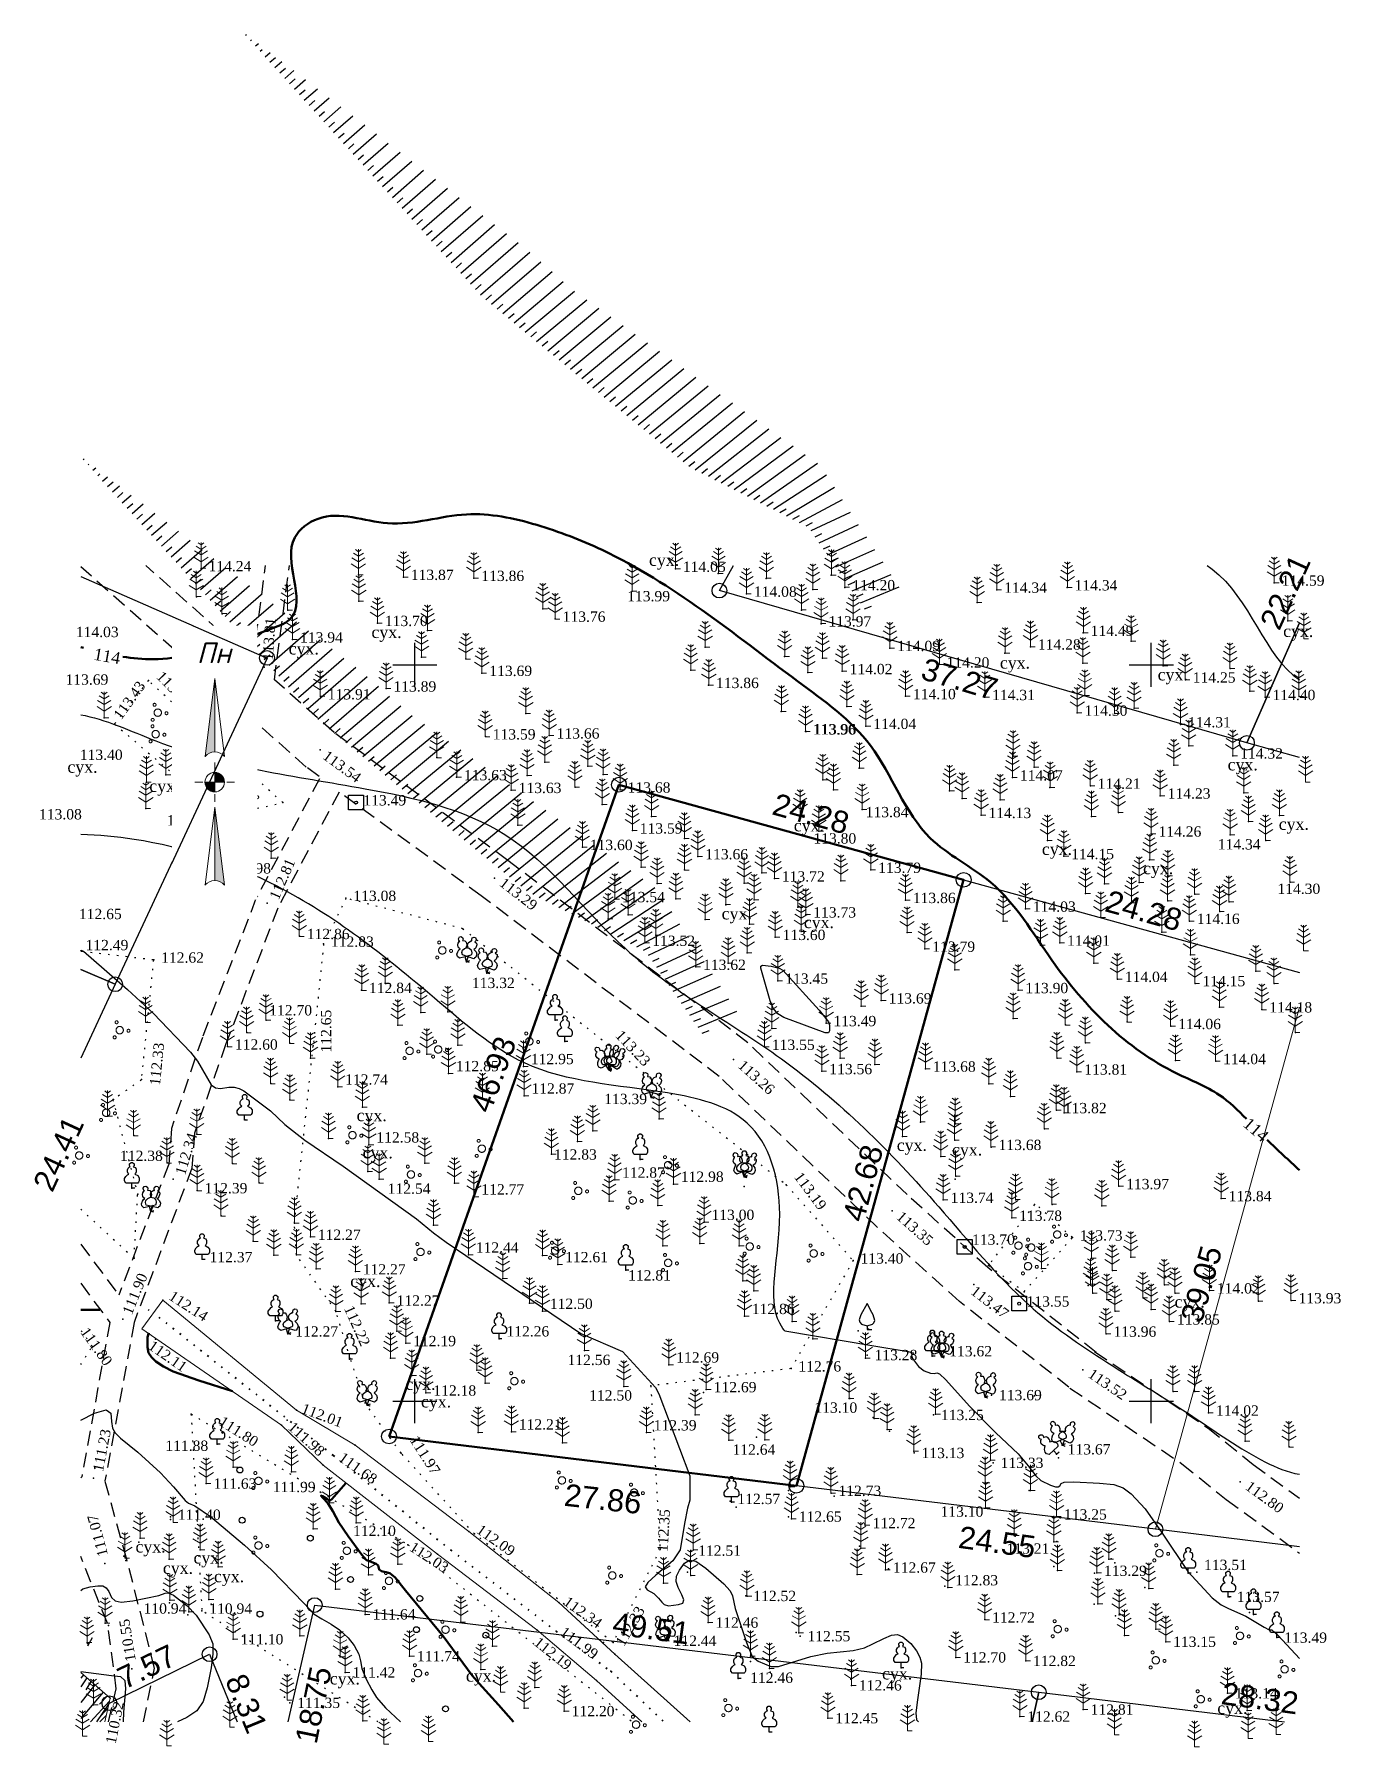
# Model space of a CAD drawing. Header units: millimetres. Extents: x 5405524 to 5405613, y 5524827 to 5524943.
import ezdxf
from ezdxf.enums import TextEntityAlignment as Align

# ---------------------------------------------------------------- set-up
doc = ezdxf.new("R2010")
doc.units = ezdxf.units.MM
doc.set_wipeout_variables(frame=1)
for name, pattern in [('0', [0]), ('DASHEDX2', [1.5, 1, -0.5]), ('HIDDEN', [0.5, 0, -0.5]), ('суцільна', [50, 50, 0])]:
    doc.linetypes.add(name, pattern=pattern)
for name, color, linetype, lineweight in [('#Лист (текст_ПН)', 250, 'Continuous', 0), ('#Штамп', 250, 'Continuous', 0), ('11900000', 1, 'Continuous', 30), ('31661000', 7, 'Continuous', 0), ('Контур', 7, 'HIDDEN', 30), ('рельеф', 7, 'Continuous', 0), ('ТОЧКИ', 7, 'Continuous', 30), ('усл. знак', 7, 'суцільна', 20)]:
    doc.layers.add(name, color=color, linetype=linetype, lineweight=lineweight)
for name, color, linetype in [('SC007', 7, 'Continuous'), ('вис_1_1', 170, 'Continuous'), ('горизонт_1', 12, 'Continuous'), ('горизонтали', 42, 'Continuous'), ('дороги', 7, 'Continuous'), ('Ділянки_Межі', 10, 'Continuous'), ('надписи', 7, 'Continuous'), ('Откос', 7, 'Continuous'), ('отметки', 7, 'Continuous'), ('промеры', 185, 'Continuous'), ('Растительность', 7, 'Continuous')]:
    doc.layers.add(name, color=color, linetype=linetype)
doc.styles.get("Standard").update_dxf_attribs({"font": 'arial.ttf'})
doc.styles.add('times', font='times.ttf')
doc.styles.add('Мой_Топо', font='isocpeui.ttf')
doc.linetypes.add('канава 0', pattern='A,0.9,0,["|",Standard,S=0.25,R=0,X=0,Y=0],0.1', length=1)

msp = doc.modelspace()

# ---------------------------------------------------------------- texts
at = {"layer": 'вис_1_1', "color": 7, "style": 'times'}
for s, rotation, p in [('112.14', 326.9905, (5405533.42, 5524857.25, 112.14)), ('112.11', 325.1056, (5405532.04, 5524853.89, 112.11)), ('112.01', 339.2536, (5405542.36, 5524849.55, 112.01)), ('111.98', 317.9315, (5405541.57, 5524848.41, 111.98)), ('111.68', 324.2908, (5405544.97, 5524846.3, 111.68)), ('111.07', 104.8332, (5405528.84, 5524839.46, 111.07)), ('112.34', 324.3973, (5405560.23, 5524836.51, 112.34)), ('110.55', 99.0197, (5405530.72, 5524832.32, 110.55)), ('112.19', 321.4171, (5405558.24, 5524833.77, 112.19)), ('111.99', 323.1556, (5405560, 5524834.46, 111.99)), ('110.32', 78.5582, (5405529.34, 5524826.75, 110.32))]:
    msp.add_text(s, height=0.7, rotation=rotation, dxfattribs=at).set_placement(p, align=Align.MIDDLE_LEFT)
for s, p in [('113.62', (5405586.28, 5524853.39, 113.62)), ('113.28', (5405581.21, 5524853.13, 113.28)), ('113.69', (5405589.66, 5524850.41, 113.69)), ('113.10', (5405577.13, 5524849.56, 113.1)), ('113.25', (5405585.72, 5524849.06, 113.25)), ('111.88', (5405533.07, 5524846.97, 111.88)), ('113.13', (5405584.4, 5524846.48, 113.13)), ('113.33', (5405589.77, 5524845.81, 113.33)), ('111.63', (5405536.34, 5524844.4, 111.63)), ('111.99', (5405540.36, 5524844.17, 111.99)), ('112.10', (5405545.81, 5524841.19, 112.1)), ('112.51', (5405569.24, 5524839.85, 112.51)), ('113.21', (5405590.17, 5524839.99, 113.21)), ('110.94', (5405531.59, 5524835.92, 110.94)), ('112.52', (5405572.98, 5524836.77, 112.52)), ('113.57', (5405605.8, 5524836.71, 113.57)), ('111.64', (5405547.14, 5524835.52, 111.64)), ('112.46', (5405570.41, 5524834.96, 112.46)), ('111.10', (5405538.17, 5524833.83, 111.1)), ('112.44', (5405567.57, 5524833.73, 112.44)), ('112.55', (5405576.66, 5524834.04, 112.55)), ('113.15', (5405601.48, 5524833.66, 113.15)), ('113.49', (5405609.02, 5524833.94, 113.49)), ('111.74', (5405550.15, 5524832.68, 111.74)), ('112.70', (5405587.23, 5524832.6, 112.7)), ('112.82', (5405591.97, 5524832.36, 112.82)), ('111.42', (5405545.77, 5524831.58, 111.42)), ('112.46', (5405580.15, 5524830.7, 112.46)), ('113.14', (5405605.67, 5524830.16, 113.14)), ('111.35', (5405542.02, 5524829.51, 111.35)), ('112.20', (5405560.65, 5524828.95, 112.2)), ('112.81', (5405595.88, 5524829.06, 112.81)), ('112.45', (5405578.55, 5524828.47, 112.45)), ('112.62', (5405591.58, 5524828.58, 112.62))]:
    msp.add_text(s, height=0.7, dxfattribs=at).set_placement(p, align=Align.MIDDLE_LEFT)
at = {"layer": 'горизонтали', "color": 32, "lineweight": 50, "style": 'times'}
for rotation, p in [(350.0513, (5405528.29, 5524901.14, 181.07)), (318.9984, (5405606.68, 5524869.33, 181.07))]:
    msp.add_text('114', height=0.8, rotation=rotation, dxfattribs=at).set_placement(p, align=Align.TOP_LEFT)
at = {"layer": 'надписи', "color": 7, "style": 'times'}
for p in [(5405565.9, 5524907.52, 111.86), (5405547.06, 5524902.62, 111.86), (5405608.95, 5524902.69, 111.86), (5405541.44, 5524901.5, 111.86), (5405589.72, 5524900.54, 111.86), (5405600.43, 5524899.74, 111.86), (5405526.42, 5524893.47, 111.86), (5405605.18, 5524893.63, 111.86), (5405531.98, 5524892.17, 111.86), (5405575.73, 5524889.49, 111.86), (5405608.65, 5524889.59, 111.86), (5405592.57, 5524887.89, 111.86), (5405599.44, 5524886.58, 111.86), (5405570.83, 5524883.51, 111.86), (5405576.41, 5524882.92, 111.86), (5405546.05, 5524869.81, 111.86), (5405582.72, 5524867.79, 111.86), (5405546.46, 5524867.28, 111.86), (5405586.47, 5524867.48, 111.86), (5405545.62, 5524858.55, 111.86), (5405601.58, 5524857.15, 111.86), (5405549.36, 5524851.56, 111.86), (5405550.42, 5524850.37, 111.86), (5405531.04, 5524840.52, 111.86), (5405532.9, 5524839.07, 111.86), (5405534.98, 5524839.77, 111.86), (5405536.37, 5524838.5, 111.86), (5405553.47, 5524831.75, 111.86), (5405581.72, 5524831.9, 111.86), (5405544.23, 5524831.56, 111.86), (5405604.48, 5524829.56, 111.86)]:
    msp.add_text('сух.', height=0.8, dxfattribs=at).set_placement(p, align=Align.TOP_LEFT)
at = {"layer": 'отметки', "color": 7, "style": 'times'}
for s, p in [('114.24', (5405536, 5524907.05, 114.24)), ('114.05', (5405568.2, 5524907.01, 114.05)), ('113.87', (5405549.73, 5524906.46, 113.87)), ('113.86', (5405554.52, 5524906.39, 113.86)), ('114.59', (5405608.85, 5524906.07, 114.59)), ('113.99', (5405564.42, 5524905.01, 113.99)), ('114.08', (5405573.02, 5524905.32, 114.08)), ('114.20', (5405579.7, 5524905.76, 114.2)), ('114.34', (5405590.01, 5524905.59, 114.34)), ('114.34', (5405594.79, 5524905.75, 114.34)), ('113.76', (5405560.04, 5524903.62, 113.76)), ('114.03', (5405526.99, 5524902.58, 114.03)), ('113.70', (5405547.97, 5524903.33, 113.7)), ('113.97', (5405578.08, 5524903.3, 113.97)), ('114.49', (5405595.88, 5524902.66, 114.49)), ('113.94', (5405542.21, 5524902.21, 113.94)), ('114.09', (5405582.75, 5524901.63, 114.09)), ('114.28', (5405592.3, 5524901.73, 114.28)), ('114.02', (5405579.52, 5524900.06, 114.02)), ('114.20', (5405586.1, 5524900.51, 114.2)), ('113.69', (5405526.29, 5524899.35, 113.69)), ('113.89', (5405548.55, 5524898.88, 113.89)), ('113.69', (5405555.06, 5524899.94, 113.69)), ('113.86', (5405570.45, 5524899.12, 113.86)), ('114.25', (5405602.81, 5524899.49, 114.25)), ('113.91', (5405544.09, 5524898.35, 113.91)), ('114.10', (5405583.82, 5524898.36, 114.1)), ('114.31', (5405589.19, 5524898.3, 114.31)), ('114.40', (5405608.23, 5524898.3, 114.4)), ('114.30', (5405595.47, 5524897.24, 114.3)), ('113.59', (5405555.29, 5524895.63, 113.59)), ('113.66', (5405559.63, 5524895.69, 113.66)), ('113.96', (5405577.02, 5524895.97, 113.96)), ('113.96', (5405577.06, 5524895.97, 113.96)), ('114.04', (5405581.13, 5524896.34, 114.03)), ('114.31', (5405602.49, 5524896.45, 114.31)), ('113.40', (5405527.26, 5524894.24, 113.4)), ('114.32', (5405606.03, 5524894.33, 114.32)), ('113.63', (5405553.34, 5524892.86, 113.63)), ('113.63', (5405557.05, 5524891.99, 113.63)), ('113.68', (5405564.45, 5524892.02, 113.68)), ('114.07', (5405591.08, 5524892.84, 114.07)), ('114.21', (5405596.36, 5524892.28, 114.21)), ('113.49', (5405546.51, 5524891.15, 113.49)), ('114.23', (5405601.11, 5524891.61, 114.23)), ('113.08', (5405524.49, 5524890.2, 113.08)), ('113.06', (5405533.17, 5524889.79)), ('113.84', (5405580.61, 5524890.35, 113.84)), ('114.13', (5405588.94, 5524890.29, 114.13)), ('113.59', (5405565.27, 5524889.24, 113.59)), ('113.80', (5405577.06, 5524888.56, 113.8)), ('114.26', (5405600.49, 5524889.03, 114.26)), ('113.60', (5405561.88, 5524888.12, 113.6)), ('113.66', (5405569.72, 5524887.49, 113.66)), ('114.15', (5405594.56, 5524887.5, 114.15)), ('114.34', (5405604.51, 5524888.16, 114.34)), ('112.98', (5405537.33, 5524886.53, 112.98)), ('113.79', (5405581.46, 5524886.57, 113.79)), ('113.72', (5405574.92, 5524885.98, 113.72)), ('114.30', (5405608.56, 5524885.14, 114.3)), ('113.08', (5405545.83, 5524884.66, 113.08)), ('113.54', (5405564.07, 5524884.58, 113.54)), ('113.86', (5405583.81, 5524884.52, 113.86)), ('114.03', (5405591.96, 5524883.93, 114.03)), ('112.65', (5405527.2, 5524883.43, 112.66)), ('113.73', (5405577.05, 5524883.54, 113.73)), ('114.16', (5405603.09, 5524883.1, 114.16)), ('112.86', (5405542.67, 5524882.07, 112.86)), ('112.83', (5405544.31, 5524881.55, 112.83)), ('113.52', (5405566.12, 5524881.61, 113.52)), ('113.60', (5405574.97, 5524882.01, 113.6)), ('114.01', (5405594.28, 5524881.62, 114.01)), ('112.49', (5405527.65, 5524881.32, 112.5)), ('112.62', (5405532.78, 5524880.47, 112.62)), ('113.79', (5405585.13, 5524881.21, 113.79)), ('113.62', (5405569.57, 5524879.98, 113.62)), ('114.04', (5405598.2, 5524879.16, 114.04)), ('112.84', (5405546.89, 5524878.41, 112.84)), ('113.45', (5405575.15, 5524879.04, 113.45)), ('113.90', (5405591.45, 5524878.4, 113.9)), ('114.15', (5405603.47, 5524878.87, 114.15)), ('112.70', (5405540.12, 5524876.89, 112.7)), ('113.69', (5405582.17, 5524877.7, 113.69)), ('114.18', (5405608.01, 5524877.09, 114.18)), ('113.49', (5405578.42, 5524876.16, 113.48)), ('114.06', (5405601.82, 5524875.96, 114.06)), ('112.60', (5405537.79, 5524874.57, 112.59)), ('113.55', (5405574.24, 5524874.55, 113.55)), ('114.04', (5405604.87, 5524873.58, 114.04)), ('113.56', (5405578.14, 5524872.9, 113.56)), ('113.68', (5405585.17, 5524873.07, 113.68)), ('113.81', (5405595.45, 5524872.87, 113.81)), ('113.82', (5405594.06, 5524870.25, 113.82)), ('113.68', (5405589.63, 5524867.75, 113.68)), ('112.38', (5405529.99, 5524867.01, 112.38)), ('112.39', (5405535.73, 5524864.81, 112.39)), ('113.74', (5405586.38, 5524864.16, 113.74)), ('113.97', (5405598.29, 5524865.09, 113.97)), ('113.84', (5405605.25, 5524864.27, 113.84)), ('113.78', (5405591.03, 5524862.94, 113.78)), ('112.27', (5405543.42, 5524861.65, 112.27)), ('113.73', (5405595.14, 5524861.6, 113.73)), ('112.37', (5405536.07, 5524860.13, 112.37)), ('113.40', (5405580.26, 5524860.04, 113.39)), ('112.27', (5405546.47, 5524859.3, 112.27)), ('112.27', (5405548.77, 5524857.18, 112.27)), ('113.55', (5405591.53, 5524857.12, 113.55)), ('114.02', (5405604.45, 5524858.01, 114.02)), ('113.93', (5405609.99, 5524857.34, 113.93)), ('113.85', (5405601.74, 5524855.9, 113.85)), ('112.27', (5405541.89, 5524855.08, 112.27)), ('113.96', (5405597.43, 5524855.07, 113.96)), ('112.19', (5405549.89, 5524854.43, 112.19)), ('112.76', (5405576.04, 5524852.71, 112.76)), ('112.69', (5405570.29, 5524851.3, 112.69)), ('112.18', (5405551.26, 5524851.07, 112.18)), ('114.02', (5405604.39, 5524849.71, 114.02)), ('112.64', (5405571.57, 5524847.06, 112.64)), ('112.73', (5405578.76, 5524844.26, 112.73)), ('112.57', (5405571.9, 5524843.71, 112.57)), ('111.40', (5405533.92, 5524842.64, 111.4)), ('112.65', (5405576.07, 5524842.51, 112.65)), ('112.72', (5405581.08, 5524842.07, 112.72)), ('113.10', (5405585.69, 5524842.85, 113.1)), ('113.25', (5405594.07, 5524842.66, 113.25)), ('112.67', (5405582.46, 5524839.05, 112.67)), ('113.29', (5405596.79, 5524838.83, 113.29)), ('110.94', (5405536.05, 5524836.26, 110.94)), ('112.72', (5405589.19, 5524835.66, 112.72)), ('112.46', (5405572.77, 5524831.57, 112.46))]:
    msp.add_text(s, height=0.7, dxfattribs=at).set_placement(p, align=Align.TOP_LEFT)
for s, rotation, p in [('113.81', 85.6569, (5405539.65, 5524900.33, 113.81)), ('113.43', 54.2385, (5405529.49, 5524896.62, 113.43)), ('113.89', 314.4912, (5405532.9, 5524899.64, 113.89)), ('113.54', 323.6535, (5405544.1, 5524894.24, 113.54)), ('112.81', 66.3844, (5405540.1, 5524884.26, 112.81)), ('113.29', 322.0851, (5405556.11, 5524885.61, 113.29)), ('112.65', 90, (5405543.63, 5524873.67, 112.65)), ('113.23', 313.4062, (5405564.07, 5524875.27, 113.23)), ('112.33', 84.185, (5405532, 5524871.48, 112.33)), ('113.26', 317.9625, (5405572.35, 5524873.23, 113.26)), ('112.34', 72.9128, (5405533.72, 5524865.5, 112.34)), ('113.19', 306.6998, (5405576.27, 5524865.65, 113.19)), ('113.35', 318.264, (5405583.1, 5524862.96, 113.35)), ('111.90', 67.8349, (5405530.13, 5524856.07, 111.9)), ('113.47', 322.2318, (5405588.1, 5524857.89, 113.47)), ('112.22', 293.9218, (5405545.82, 5524856.59, 112.22)), ('111.80', 305.5453, (5405527.83, 5524855.1, 111.8)), ('113.52', 325.6447, (5405596.03, 5524852.26, 113.52)), ('111.80', 327.5529, (5405537.01, 5524849.02, 111.8)), ('111.23', 79.0052, (5405528.14, 5524845.3, 111.23)), ('111.97', 302.5742, (5405550.21, 5524847.75, 111.97)), ('112.80', 323.6802, (5405606.73, 5524844.63, 112.8)), ('112.35', 86.5735, (5405566.46, 5524839.78, 112.35)), ('112.09', 324.7383, (5405554.52, 5524841.68, 112.09)), ('112.03', 326.7744, (5405549.95, 5524840.49, 112.03)), ('112.33', 59.9084, (5405563.58, 5524833.64, 112.33))]:
    msp.add_text(s, height=0.7, rotation=rotation, dxfattribs=at).set_placement(p, align=Align.TOP_LEFT)
for s, p in [('113.32', (5405553.88, 5524878.4)), ('112.95', (5405557.88, 5524873.23, 112.95)), ('112.74', (5405545.27, 5524871.84, 112.74)), ('112.85', (5405552.79, 5524872.75, 112.85)), ('112.87', (5405557.92, 5524871.23, 112.87)), ('113.39', (5405562.86, 5524870.52, 113.39)), ('112.58', (5405547.39, 5524867.91, 112.58)), ('112.83', (5405559.45, 5524866.75, 112.83)), ('112.87', (5405564.07, 5524865.52, 112.87)), ('112.98', (5405568.06, 5524865.24, 112.98)), ('112.54', (5405548.16, 5524864.43, 112.54)), ('112.77', (5405554.52, 5524864.38, 112.77)), ('113.00', (5405570.14, 5524862.65, 113)), ('112.44', (5405554.14, 5524860.43, 112.44)), ('113.70', (5405587.83, 5524860.97, 113.7)), ('113.70', (5405587.83, 5524860.97, 113.7)), ('112.61', (5405560.21, 5524859.78, 112.61)), ('112.81', (5405564.48, 5524858.54, 112.81)), ('112.50', (5405559.17, 5524856.61, 112.5)), ('112.86', (5405572.88, 5524856.26, 112.86)), ('112.26', (5405556.22, 5524854.74, 112.26)), ('112.56', (5405560.37, 5524852.8, 112.56)), ('112.69', (5405567.75, 5524852.97, 112.69)), ('112.50', (5405561.84, 5524850.39, 112.5)), ('112.21', (5405557.06, 5524848.42, 112.21)), ('112.39', (5405566.22, 5524848.36, 112.39)), ('113.67', (5405594.32, 5524846.73, 113.67)), ('113.51', (5405603.58, 5524838.88, 113.51)), ('112.83', (5405586.69, 5524837.84, 112.83))]:
    msp.add_text(s, height=0.7, dxfattribs=at).set_placement(p, align=Align.MIDDLE_LEFT)
at = {"layer": 'промеры', "char_height": 1.5, "attachment_point": 1}
for s, insert, rotation in [('22.21', (5405607.32, 5524902.88), 65.4793), ('37.27', (5405584.69, 5524900.5), 343.4026), ('24.44', (5405534.51, 5524887.26), 65.2155), ('24.28', (5405574.57, 5524891.31), 344.5669), ('24.28', (5405597.16, 5524884.73), 344.5669), ('46.93', (5405553.71, 5524869.99), 69.8415), ('24.41', (5405524.03, 5524864.74), 65.2155), ('42.68', (5405579.01, 5524862.47), 74.9444), ('39.05', (5405601.97, 5524855.63), 74.2833), ('27.86', (5405560.25, 5524844.39), 353.7598), ('24.55', (5405587.04, 5524841.53), 352.2152), ('49.51', (5405563.56, 5524835.67), 352.2152), ('7.57', (5405529.64, 5524831.75), 25.9761), ('8.31', (5405538.49, 5524831.64), 292.4215), ('18.75', (5405541.86, 5524826.95), 78.5045), ('28.32', (5405604.88, 5524830.92), 352.2152)]:
    msp.add_mtext(s, dxfattribs=dict(at, insert=insert, rotation=rotation))

# ---------------------------------------------------------------- blocks, each defined once
blk = doc.blocks.new('SYMBOL902')
at = {"layer": 'SC007'}
blk.add_lwpolyline([(-1.25, -1.25), (-1.25, 1.25), (1.25, 1.25), (1.25, -1.25)], close=True, dxfattribs=at)
blk.add_circle((0, 0), 0.25, dxfattribs=at)
blk = doc.blocks.new('A$C51FE15A3')
at = {"layer": 'Растительность', "color": 94, "lineweight": 0}
for points in [[(-0.45, 1.17), (0, 0.9), (0.45, 1.17)], [(-0.34, 1.49), (0, 1.27), (0.34, 1.49)], [(-0.2, 1.73), (0, 1.58), (0.2, 1.73)], [(0, 1.75), (0, 0), (0.32, 0)], [(-0.49, 0.75), (0, 0.44), (0.49, 0.75)]]:
    blk.add_lwpolyline(points, dxfattribs=at)
blk = doc.blocks.new('A$C2ACB5305')
at = {"layer": 'Растительность'}
blk.add_lwpolyline([(0.2, 0), (0.2, 0), (0, 0), (0, 0.35), (-0.4, 0.35), (-0.5, 0.5), (-0.5, 0.65), (-0.4, 0.8), (-0.3, 0.9), (-0.2, 0.95), (-0.25, 1), (-0.3, 1.1), (-0.3, 1.25), (-0.25, 1.35), (-0.15, 1.45), (-0.1, 1.45), (-0.15, 1.55), (-0.15, 1.65), (-0.05, 1.75), (0.05, 1.75), (0.15, 1.65), (0.15, 1.55), (0.1, 1.45), (0.25, 1.4), (0.3, 1.3), (0.3, 1.1), (0.25, 1), (0.2, 0.95), (0.4, 0.85), (0.5, 0.7), (0.5, 0.5), (0.45, 0.4), (0.4, 0.35), (0, 0.35)], dxfattribs=at)
blk = doc.blocks.new('SYMBOL504')
at = {"layer": 'SC007'}
for points in [[(0, 4.375), (-1.125, 2.5), (-1.375, 1.625), (-1.25, 1.25), (-1, 0.875), (0, 0.625), (0.875, 0.875), (1.125, 1.125), (1.25, 1.5), (1, 2.5), (0.75, 2.875), (0, 4.375)], [(0, 0.625), (0, 0), (0.75, 0)]]:
    blk.add_lwpolyline(points, dxfattribs=at)
blk = doc.blocks.new('A$C72385B22')
at = {"layer": 'усл. знак'}
for centre, radius in [((0, 0), 0.625), ((-0.02, 1.49), 0.25), ((-1.29, -0.64), 0.25), ((1.28, -0.76), 0.25)]:
    blk.add_circle(centre, radius, dxfattribs=at)
blk = doc.blocks.new('Geo_Otkos_1', base_point=(5406079.34, 5525314.65, 108.81))
at = {"color": 0, "lineweight": -2}
for p, q in [((5406080, 5525313.91, 108.81), (5406080.07, 5525313.96, 108.81)), ((5406080.34, 5525313.54, 108.81), (5406080.4, 5525313.6, 108.81)), ((5406080.67, 5525313.18, 108.81), (5406080.87, 5525313.35, 108.81)), ((5406081, 5525312.81, 108.81), (5406081.13, 5525312.93, 108.81)), ((5406081.33, 5525312.44, 108.81), (5406081.67, 5525312.73, 108.81)), ((5406081.66, 5525312.07, 108.81), (5406082.04, 5525312.4, 108.81)), ((5406082, 5525311.71, 108.81), (5406082.47, 5525312.12, 108.81)), ((5406082.33, 5525311.34, 108.81), (5406082.71, 5525311.67, 108.81)), ((5406082.66, 5525310.97, 108.81), (5406083.27, 5525311.5, 108.81)), ((5406082.99, 5525310.6, 108.81), (5406083.37, 5525310.93, 108.81)), ((5406083.33, 5525310.24, 108.81), (5406084.08, 5525310.89, 108.81)), ((5406083.66, 5525309.87, 108.81), (5406084.04, 5525310.2, 108.81)), ((5406083.99, 5525309.5, 108.81), (5406084.88, 5525310.27, 108.81)), ((5406084.32, 5525309.13, 108.81), (5406084.7, 5525309.46, 108.81)), ((5406084.65, 5525308.77, 108.81), (5406085.68, 5525309.66, 108.81)), ((5406084.99, 5525308.4, 108.81), (5406085.36, 5525308.73, 108.81)), ((5406085.32, 5525308.03, 108.81), (5406086.48, 5525309.04, 108.81)), ((5406085.98, 5525307.3, 108.81), (5406087.28, 5525308.43, 108.81)), ((5406085.65, 5525307.66, 108.81), (5406086.03, 5525307.99, 108.81)), ((5406086.32, 5525306.93, 108.81), (5406086.69, 5525307.26, 108.81)), ((5406086.65, 5525306.56, 108.81), (5406088.09, 5525307.81, 108.81)), ((5406087.31, 5525305.83, 108.81), (5406088.89, 5525307.2, 108.81)), ((5406086.98, 5525306.19, 108.81), (5406087.36, 5525306.52, 108.81)), ((5406087.98, 5525305.09, 108.81), (5406089.69, 5525306.58, 108.81)), ((5406088.64, 5525304.36, 108.81), (5406090.49, 5525305.97, 108.81)), ((5406087.64, 5525305.46, 108.81), (5406088.02, 5525305.79, 108.81)), ((5406088.31, 5525304.72, 108.81), (5406088.69, 5525305.05, 108.81)), ((5406089.3, 5525303.62, 108.81), (5406091.29, 5525305.35, 108.81)), ((5406089.97, 5525302.89, 108.81), (5406092.09, 5525304.74, 108.81)), ((5406088.97, 5525303.99, 108.81), (5406089.35, 5525304.32, 108.81)), ((5406089.64, 5525303.26, 108.81), (5406090.01, 5525303.58, 108.81)), ((5406090.63, 5525302.15, 108.81), (5406092.9, 5525304.12, 108.81)), ((5406090.3, 5525302.52, 108.81), (5406090.68, 5525302.85, 108.81)), ((5406091.3, 5525301.42, 108.81), (5406093.7, 5525303.51, 108.81)), ((5406091.96, 5525300.68, 108.81), (5406094.5, 5525302.89, 108.81)), ((5406090.97, 5525301.79, 108.81), (5406091.34, 5525302.11, 108.81)), ((5406091.63, 5525301.05, 108.81), (5406092.01, 5525301.38, 108.81)), ((5406092.63, 5525299.95, 108.81), (5406095.3, 5525302.28, 108.81)), ((5406093.29, 5525299.21, 108.81), (5406096.1, 5525301.66, 108.81)), ((5406092.29, 5525300.32, 108.81), (5406092.67, 5525300.64, 108.81)), ((5406093.95, 5525298.48, 108.81), (5406096.91, 5525301.05, 108.81)), ((5406094.62, 5525297.74, 108.81), (5406097.71, 5525300.43, 108.81)), ((5406092.96, 5525299.58, 108.81), (5406093.34, 5525299.91, 108.81)), ((5406093.62, 5525298.85, 108.81), (5406094, 5525299.17, 108.81)), ((5406095.28, 5525297.01, 108.81), (5406098.51, 5525299.82, 108.81)), ((5406095.95, 5525296.27, 108.81), (5406099.29, 5525299.18, 108.81)), ((5406094.29, 5525298.11, 108.81), (5406094.66, 5525298.44, 108.81)), ((5406096.7, 5525295.63, 108.81), (5406100.05, 5525298.51, 108.81)), ((5406097.46, 5525295, 108.81), (5406100.81, 5525297.85, 108.81)), ((5406094.95, 5525297.38, 108.81), (5406095.33, 5525297.7, 108.81)), ((5406095.62, 5525296.64, 108.81), (5406095.99, 5525296.97, 108.81)), ((5406098.23, 5525294.37, 108.81), (5406101.57, 5525297.18, 108.81)), ((5406096.32, 5525295.94, 108.81), (5406096.69, 5525296.27, 108.81)), ((5406097.08, 5525295.31, 108.81), (5406097.46, 5525295.64, 108.81)), ((5406098.99, 5525293.74, 108.81), (5406102.34, 5525296.53, 108.81)), ((5406099.76, 5525293.11, 108.81), (5406103.17, 5525295.94, 108.81)), ((5406097.85, 5525294.68, 108.81), (5406098.23, 5525295.01, 108.81)), ((5406098.61, 5525294.06, 108.81), (5406098.99, 5525294.38, 108.81)), ((5406100.52, 5525292.48, 108.81), (5406103.99, 5525295.36, 108.81)), ((5406101.29, 5525291.85, 108.81), (5406104.81, 5525294.78, 108.81)), ((5406099.37, 5525293.43, 108.81), (5406099.76, 5525293.75, 108.81)), ((5406100.14, 5525292.8, 108.81), (5406100.52, 5525293.12, 108.81)), ((5406102.05, 5525291.22, 108.81), (5406105.64, 5525294.19, 108.81)), ((5406102.82, 5525290.59, 108.81), (5406106.46, 5525293.61, 108.81)), ((5406100.9, 5525292.17, 108.81), (5406101.29, 5525292.49, 108.81)), ((5406103.58, 5525289.96, 108.81), (5406107.29, 5525293.02, 108.81)), ((5406104.35, 5525289.33, 108.81), (5406108.11, 5525292.44, 108.81)), ((5406101.67, 5525291.54, 108.81), (5406102.05, 5525291.86, 108.81)), ((5406102.43, 5525290.91, 108.81), (5406102.82, 5525291.23, 108.81)), ((5406105.11, 5525288.71, 108.81), (5406108.94, 5525291.85, 108.81)), ((5406105.88, 5525288.08, 108.81), (5406109.76, 5525291.27, 108.81)), ((5406103.2, 5525290.28, 108.81), (5406103.58, 5525290.6, 108.81)), ((5406103.96, 5525289.65, 108.81), (5406104.35, 5525289.97, 108.81)), ((5406106.65, 5525287.45, 108.81), (5406110.58, 5525290.68, 108.81)), ((5406107.42, 5525286.83, 108.81), (5406111.41, 5525290.1, 108.81)), ((5406104.73, 5525289.02, 108.81), (5406105.12, 5525289.34, 108.81)), ((5406105.5, 5525288.39, 108.81), (5406105.88, 5525288.71, 108.81)), ((5406108.18, 5525286.2, 108.81), (5406112.23, 5525289.51, 108.81)), ((5406108.95, 5525285.58, 108.81), (5406113.06, 5525288.93, 108.81)), ((5406106.27, 5525287.77, 108.81), (5406106.65, 5525288.09, 108.81)), ((5406107.03, 5525287.14, 108.81), (5406107.42, 5525287.46, 108.81)), ((5406109.72, 5525284.95, 108.81), (5406113.88, 5525288.35, 108.81)), ((5406110.53, 5525284.39, 108.81), (5406114.71, 5525287.76, 108.81)), ((5406107.8, 5525286.52, 108.81), (5406108.19, 5525286.83, 108.81)), ((5406108.57, 5525285.89, 108.81), (5406108.95, 5525286.21, 108.81)), ((5406111.42, 5525283.95, 108.81), (5406115.53, 5525287.18, 108.81)), ((5406112.3, 5525283.5, 108.81), (5406116.35, 5525286.59, 108.81)), ((5406109.33, 5525285.26, 108.81), (5406109.72, 5525285.58, 108.81)), ((5406110.1, 5525284.64, 108.81), (5406110.49, 5525284.95, 108.81)), ((5406113.18, 5525283.05, 108.81), (5406117.18, 5525286.01, 108.81)), ((5406114.07, 5525282.6, 108.81), (5406118, 5525285.43, 108.81)), ((5406110.97, 5525284.17, 108.81), (5406111.36, 5525284.48, 108.81)), ((5406111.86, 5525283.72, 108.81), (5406112.25, 5525284.03, 108.81)), ((5406114.95, 5525282.16, 108.81), (5406118.82, 5525284.84, 108.81)), ((5406115.84, 5525281.71, 108.81), (5406119.43, 5525284.05, 108.81)), ((5406112.74, 5525283.28, 108.81), (5406113.14, 5525283.58, 108.81)), ((5406113.63, 5525282.83, 108.81), (5406114.03, 5525283.12, 108.81)), ((5406114.51, 5525282.38, 108.81), (5406114.92, 5525282.67, 108.81)), ((5406116.72, 5525281.26, 108.81), (5406119.98, 5525283.21, 108.81)), ((5406115.39, 5525281.93, 108.81), (5406115.81, 5525282.21, 108.81)), ((5406116.28, 5525281.49, 108.81), (5406116.7, 5525281.75, 108.81)), ((5406117.6, 5525280.82, 108.81), (5406120.52, 5525282.37, 108.81)), ((5406118.39, 5525280.26, 108.81), (5406121.07, 5525281.52, 108.81)), ((5406117.16, 5525281.04, 108.81), (5406117.6, 5525281.29, 108.81)), ((5406118.05, 5525280.59, 108.81), (5406118.49, 5525280.81, 108.81)), ((5406118.95, 5525279.44, 108.81), (5406121.62, 5525280.68, 108.81)), ((5406118.67, 5525279.85, 108.81), (5406119.12, 5525280.06, 108.81)), ((5406119.23, 5525279.03, 108.81), (5406119.68, 5525279.24, 108.81)), ((5406119.51, 5525278.62, 108.81), (5406122.17, 5525279.83, 108.81)), ((5406119.79, 5525278.21, 108.81), (5406120.25, 5525278.42, 108.81)), ((5406120.07, 5525277.81, 108.81), (5406122.73, 5525278.98, 108.81)), ((5406120.63, 5525276.99, 108.81), (5406123.28, 5525278.14, 108.81)), ((5406120.35, 5525277.4, 108.81), (5406120.81, 5525277.6, 108.81)), ((5406121.19, 5525276.17, 108.81), (5406123.83, 5525277.29, 108.81)), ((5406120.91, 5525276.58, 108.81), (5406121.37, 5525276.78, 108.81)), ((5406121.47, 5525275.76, 108.81), (5406121.93, 5525275.96, 108.81)), ((5406121.75, 5525275.36, 108.81), (5406124.38, 5525276.44, 108.81)), ((5406122.03, 5525274.95, 108.81), (5406122.5, 5525275.14, 108.81))]:
    blk.add_line(p, q, dxfattribs=at)
blk = doc.blocks.new('*U7')
at = {"color": 0}
for points in [[(-0.113, 0), (-0.109, -0.029), (-0.097, -0.056)], [(-0.113, 0), (-0.097, -0.056), (0, 0)], [(-0.097, -0.056), (0, -0.113), (0, 0)], [(-0.097, -0.056), (-0.08, -0.08), (-0.056, -0.097)], [(-0.097, -0.056), (-0.056, -0.097), (0, -0.113)], [(-0.056, -0.097), (-0.029, -0.109), (0, -0.113)]]:
    blk.add_solid(points, dxfattribs=at)
blk = doc.blocks.new('*U8')
at = {"color": 0}
for points in [[(0, 0), (0.097, 0.056), (0, 0.113)], [(0.097, 0.056), (0.029, 0.109), (0, 0.113)], [(0, 0), (0.113, 0), (0.097, 0.056)], [(0.097, 0.056), (0.056, 0.097), (0.029, 0.109)], [(0.097, 0.056), (0.08, 0.08), (0.056, 0.097)], [(0.113, 0), (0.109, 0.029), (0.097, 0.056)]]:
    blk.add_solid(points, dxfattribs=at)
blk = doc.blocks.new('*U9')
at = {"color": 0}
for points in [[(0, -1.136), (0.021, -1.138), (0, -0.288)], [(0.021, -1.138), (0.042, -1.142), (0, -0.288)], [(0.042, -1.142), (0.062, -1.15), (0, -0.288)], [(0.062, -1.15), (0.081, -1.16), (0, -0.288)], [(0.081, -1.16), (0.098, -1.173), (0, -0.288)], [(0.098, -1.173), (0.113, -1.188), (0, -0.288)]]:
    blk.add_solid(points, dxfattribs=at)
blk = doc.blocks.new('*U10')
at = {"color": 0}
for points in [[(-0.113, 0.297), (-0.098, 0.312), (0, 1.197)], [(-0.098, 0.312), (-0.081, 0.325), (0, 1.197)], [(-0.081, 0.325), (-0.062, 0.335), (0, 1.197)], [(-0.062, 0.335), (-0.042, 0.343), (0, 1.197)], [(-0.042, 0.343), (-0.021, 0.347), (0, 1.197)], [(-0.021, 0.347), (0, 0.349), (0, 1.197)]]:
    blk.add_solid(points, dxfattribs=at)
blk = doc.blocks.new('#Північ')
at = {"color": 7}
blk.add_wipeout([(-2.9, 10.63), (2.9, 10.63), (2.9, -7.98), (-2.9, -7.98)], dxfattribs=at).dxf.layer = '#Лист (текст_ПН)'
at = {"layer": '#Лист (текст_ПН)'}
for p, q in [((-0.66, 1.75), (0, 7.04)), ((0, 7.04), (0, 2.05)), ((0, 7.04), (0.66, 1.75)), ((0, 1.34), (0, 0.81)), ((-1.34, 0), (-0.81, 0)), ((-0.66, 0), (0.66, 0)), ((0, 0.66), (0, -0.66)), ((1.34, 0), (0.81, 0)), ((0, -1.34), (0, -0.81)), ((-0.66, -6.99), (0, -1.69)), ((0, -1.69), (0.66, -6.99)), ((0, -1.69), (0, -6.69))]:
    blk.add_line(p, q, dxfattribs=at)
at = {"layer": '#Лист (текст_ПН)', "flags": 128}
for points in [[(0, 7.04), (-0.66, 1.75, -0.218585), (0, 2.05)], [(0, 0), (-0.66, 0, 0.414214), (0, -0.66)]]:
    blk.add_lwpolyline(points, format="xyb", close=True, dxfattribs=at)
at = {"layer": '#Лист (текст_ПН)'}
blk.add_circle((0, 0), 0.662, dxfattribs=at)
for centre in [(0, 1.18), (0, -7.56)]:
    blk.add_arc(centre, 0.874, 40.6798, 139.3202, dxfattribs=at)
at = {"layer": '#Лист (текст_ПН)', "xscale": 5.883850111352785, "yscale": 5.883850111352785, "zscale": 5.883850111352785}
for name in ['*U10', '*U7', '*U8', '*U9']:
    blk.add_blockref(name, (0, 0), dxfattribs=at)
at = {"layer": '#Лист (текст_ПН)', "style": 'Мой_Топо'}
blk.add_text('Пн', height=1.4, dxfattribs=at).set_placement((-1.22, 8.08))

# ---------------------------------------------------------------- linework, layer by layer
at = {"layer": '11900000', "color": 0, "linetype": '0', "lineweight": 15, "ltscale": 0.7}
for points in [[(5405550, 5524898.5), (5405550, 5524901.5)], [(5405550, 5524898.5), (5405550, 5524901.5)], [(5405550, 5524898.5), (5405550, 5524901.5)], [(5405550, 5524898.5), (5405550, 5524901.5)], [(5405550, 5524898.5), (5405550, 5524901.5)], [(5405550, 5524898.5), (5405550, 5524901.5)], [(5405550, 5524898.5), (5405550, 5524901.5)], [(5405550, 5524898.5), (5405550, 5524901.5)], [(5405550, 5524898.5), (5405550, 5524901.5)], [(5405550, 5524898.5), (5405550, 5524901.5)], [(5405550, 5524898.5), (5405550, 5524901.5)], [(5405600, 5524898.5), (5405600, 5524901.5)], [(5405600, 5524898.5), (5405600, 5524901.5)], [(5405600, 5524898.5), (5405600, 5524901.5)], [(5405600, 5524898.5), (5405600, 5524901.5)], [(5405600, 5524898.5), (5405600, 5524901.5)], [(5405600, 5524898.5), (5405600, 5524901.5)], [(5405600, 5524898.5), (5405600, 5524901.5)], [(5405600, 5524898.5), (5405600, 5524901.5)], [(5405548.5, 5524900), (5405551.5, 5524900)], [(5405548.5, 5524900), (5405551.5, 5524900)], [(5405548.5, 5524900), (5405551.5, 5524900)], [(5405548.5, 5524900), (5405551.5, 5524900)], [(5405548.5, 5524900), (5405551.5, 5524900)], [(5405548.5, 5524900), (5405551.5, 5524900)], [(5405548.5, 5524900), (5405551.5, 5524900)], [(5405548.5, 5524900), (5405551.5, 5524900)], [(5405548.5, 5524900), (5405551.5, 5524900)], [(5405548.5, 5524900), (5405551.5, 5524900)], [(5405548.5, 5524900), (5405551.5, 5524900)], [(5405598.5, 5524900), (5405601.5, 5524900)], [(5405598.5, 5524900), (5405601.5, 5524900)], [(5405598.5, 5524900), (5405601.5, 5524900)], [(5405598.5, 5524900), (5405601.5, 5524900)], [(5405598.5, 5524900), (5405601.5, 5524900)], [(5405550, 5524848.5), (5405550, 5524851.5)], [(5405550, 5524848.5), (5405550, 5524851.5)], [(5405550, 5524848.5), (5405550, 5524851.5)], [(5405550, 5524848.5), (5405550, 5524851.5)], [(5405550, 5524848.5), (5405550, 5524851.5)], [(5405550, 5524848.5), (5405550, 5524851.5)], [(5405550, 5524848.5), (5405550, 5524851.5)], [(5405550, 5524848.5), (5405550, 5524851.5)], [(5405600, 5524848.5), (5405600, 5524851.5)], [(5405600, 5524848.5), (5405600, 5524851.5)], [(5405600, 5524848.5), (5405600, 5524851.5)], [(5405600, 5524848.5), (5405600, 5524851.5)], [(5405600, 5524848.5), (5405600, 5524851.5)], [(5405600, 5524848.5), (5405600, 5524851.5)], [(5405548.5, 5524850), (5405551.5, 5524850)], [(5405548.5, 5524850), (5405551.5, 5524850)], [(5405548.5, 5524850), (5405551.5, 5524850)], [(5405548.5, 5524850), (5405551.5, 5524850)], [(5405548.5, 5524850), (5405551.5, 5524850)], [(5405548.5, 5524850), (5405551.5, 5524850)], [(5405548.5, 5524850), (5405551.5, 5524850)], [(5405548.5, 5524850), (5405551.5, 5524850)], [(5405598.5, 5524850), (5405601.5, 5524850)], [(5405598.5, 5524850), (5405601.5, 5524850)], [(5405598.5, 5524850), (5405601.5, 5524850)]]:
    msp.add_lwpolyline(points, dxfattribs=at)
at = {"layer": '11900000', "linetype": '0', "lineweight": 15, "ltscale": 0.7}
for points in [[(5405550, 5524898.5), (5405550, 5524901.5)], [(5405550, 5524898.5), (5405550, 5524901.5)], [(5405550, 5524898.5), (5405550, 5524901.5)], [(5405600, 5524898.5), (5405600, 5524901.5)], [(5405548.5, 5524900), (5405551.5, 5524900)], [(5405548.5, 5524900), (5405551.5, 5524900)], [(5405548.5, 5524900), (5405551.5, 5524900)], [(5405548.5, 5524900), (5405551.5, 5524900)], [(5405548.5, 5524900), (5405551.5, 5524900)], [(5405548.5, 5524900), (5405551.5, 5524900)], [(5405550, 5524848.5), (5405550, 5524851.5)], [(5405550, 5524848.5), (5405550, 5524851.5)], [(5405600, 5524848.5), (5405600, 5524851.5)], [(5405548.5, 5524850), (5405551.5, 5524850)], [(5405548.5, 5524850), (5405551.5, 5524850)], [(5405548.5, 5524850), (5405551.5, 5524850)], [(5405548.5, 5524850), (5405551.5, 5524850)]]:
    msp.add_lwpolyline(points, dxfattribs=at)
at = {"layer": '11900000', "color": 7}
for points in [[(5405550, 5524898.5, 0), (5405550, 5524901.5, 0)], [(5405550, 5524898.5, 0), (5405550, 5524901.5, 0)], [(5405600, 5524898.5, 0), (5405600, 5524901.5, 0)], [(5405600, 5524898.5, 0), (5405600, 5524901.5, 0)], [(5405548.5, 5524900, 0), (5405551.5, 5524900, 0)], [(5405548.5, 5524900, 0), (5405551.5, 5524900, 0)], [(5405598.5, 5524900, 0), (5405601.5, 5524900, 0)], [(5405598.5, 5524900, 0), (5405601.5, 5524900, 0)], [(5405550, 5524848.5, 0), (5405550, 5524851.5, 0)], [(5405550, 5524848.5, 0), (5405550, 5524851.5, 0)], [(5405600, 5524848.5, 0), (5405600, 5524851.5, 0)], [(5405600, 5524848.5, 0), (5405600, 5524851.5, 0)], [(5405548.5, 5524850, 0), (5405551.5, 5524850, 0)], [(5405548.5, 5524850, 0), (5405551.5, 5524850, 0)], [(5405598.5, 5524850, 0), (5405601.5, 5524850, 0)], [(5405598.5, 5524850, 0), (5405601.5, 5524850, 0)]]:
    msp.add_polyline3d(points, dxfattribs=at)
at = {"layer": '31661000', "color": 7, "lineweight": 20, "elevation": 2.35}
msp.add_lwpolyline([(5405527.32, 5524831.58), (5405529.32, 5524829.82)], dxfattribs=at)
at = {"layer": 'вис_1_1', "color": 7}
for p in [(5405532.9, 5524856.85, 112.14), (5405532.4, 5524854.21, 112.11), (5405580.71, 5524853.13, 113.28), (5405585.13, 5524853.06, 113.61), (5405585.78, 5524853.39, 113.62), (5405579.53, 5524850.18, 113.1), (5405589.16, 5524850.41, 113.69), (5405534.82, 5524849.12, 111.86), (5405541.96, 5524849.38, 112.01), (5405581.11, 5524848.89, 113.09), (5405585.22, 5524849.06, 113.25), (5405540.95, 5524848.37, 111.98), (5405541.33, 5524848.71, 111.75), (5405582.23, 5524847.96, 113.09), (5405536.59, 5524847.07, 111.88), (5405545.96, 5524847.01, 111.95), (5405594.04, 5524847.03, 113.65), (5405528.27, 5524845.45, 111.26), (5405537.67, 5524845.51, 111.83), (5405543.77, 5524845.64, 111.98), (5405544.47, 5524846.3, 111.68), (5405583.9, 5524846.48, 113.13), (5405589.27, 5524845.81, 113.33), (5405593.57, 5524846.39, 113.68), (5405535.84, 5524844.4, 111.63), (5405541.62, 5524845.19, 111.99), (5405575.42, 5524844.24, 112.76), (5405588.87, 5524844.46, 113.2), (5405544.2, 5524843.09, 112), (5405571.5, 5524843.14, 112.56), (5405575.38, 5524843.92, 112.72), (5405578.46, 5524843.54, 112.8), (5405591.71, 5524843.94, 113.42), (5405533.41, 5524841.97, 111.39), (5405575.36, 5524842.15, 112.65), (5405593.82, 5524842.08, 113.35), (5405543.11, 5524841.32, 111.84), (5405546.03, 5524841.74, 112.1), (5405553.67, 5524841.15, 112.19), (5405580.55, 5524841.67, 112.81), (5405590.75, 5524840.83, 113.14), (5405531.26, 5524840.42, 111.3), (5405548.99, 5524840.4, 112.08), (5405551.55, 5524839.61, 112.11), (5405552.44, 5524839.89, 111.85), (5405568.74, 5524839.85, 112.51), (5405580.18, 5524840.14, 112.81), (5405593.58, 5524840.46, 113.21), (5405528.97, 5524838.98, 111.07), (5405530.38, 5524839.17, 111.27), (5405548.85, 5524838.93, 112.08), (5405582.15, 5524838.61, 112.74), (5405593.38, 5524838.77, 113.18), (5405597.27, 5524839.29, 113.36), (5405544.62, 5524837.24, 111.71), (5405546.86, 5524838.21, 111.96), (5405566.89, 5524837.64, 112.54), (5405568.51, 5524838.38, 112.44), (5405585.98, 5524837.43, 112.85), (5405596.14, 5524838.32, 113.3), (5405599.56, 5524837.35, 113.37), (5405602.5, 5524838.31, 113.5), (5405533.34, 5524836.31, 110.94), (5405536.17, 5524836.21, 111.1), (5405559.78, 5524836.33, 112.34), (5405572.48, 5524836.77, 112.52), (5405596.13, 5524836.22, 113.12), (5405605.3, 5524836.71, 113.57), (5405534.6, 5524835.48, 110.96), (5405546.64, 5524835.52, 111.64), (5405553.13, 5524835, 112.14), (5405569.91, 5524834.96, 112.46), (5405597.56, 5524835.41, 113.15), (5405606.67, 5524835.64, 113.52), (5405529.2, 5524834.76, 110.87), (5405537.67, 5524833.83, 111.1), (5405542.2, 5524834.07, 111.35), (5405558.29, 5524834.48, 112.19), (5405559.59, 5524834.38, 111.99), (5405576.07, 5524834.26, 112.54), (5405576.16, 5524834.04, 112.55), (5405598.18, 5524834.09, 113.08), (5405600.31, 5524834.52, 113.2), (5405608.52, 5524833.94, 113.49), (5405527.79, 5524833.55, 110.89), (5405544.94, 5524832.63, 111.4), (5405549.65, 5524832.68, 111.74), (5405555.27, 5524833.36, 112.08), (5405563.59, 5524832.82, 112.26), (5405567.07, 5524833.73, 112.44), (5405586.73, 5524832.6, 112.7), (5405600.98, 5524833.66, 113.15), (5405530.8, 5524831.83, 110.55), (5405545.27, 5524831.58, 111.42), (5405554.48, 5524831.77, 112.07), (5405555.82, 5524831.74, 112.07), (5405559.14, 5524832.45, 112.2), (5405563.3, 5524831.66, 112), (5405572.79, 5524832.31, 112.5), (5405574.13, 5524831.59, 112.49), (5405583.01, 5524831.89, 112.36), (5405591.47, 5524832.36, 112.82), (5405558.14, 5524830.55, 112.19), (5405562.34, 5524831.04, 112.25), (5405571.96, 5524831.17, 112.44), (5405579.61, 5524831.13, 112.42), (5405579.65, 5524830.7, 112.46), (5405528.19, 5524829.38, 110.01), (5405529.32, 5524829.82, 110.32), (5405541.15, 5524829.89, 111.28), (5405541.52, 5524829.51, 111.35), (5405557.42, 5524829.15, 112.12), (5405605.17, 5524830.16, 113.14), (5405546.48, 5524828.28, 111.39), (5405560.15, 5524828.95, 112.2), (5405578.05, 5524828.47, 112.45), (5405591.08, 5524828.58, 112.62), (5405595.38, 5524829.06, 112.81), (5405606.51, 5524829, 113.12)]:
    msp.add_point(p, dxfattribs=at)
at = {"layer": 'горизонт_1', "color": 32}
for points in [[(5405575.11, 5524854.77, 113.5), (5405581.02, 5524853.78, 113.5), (5405583.5, 5524853.37, 113.5), (5405583.82, 5524853.29, 113.5), (5405583.85, 5524853.22, 113.5), (5405583.72, 5524853.09, 113.5), (5405583.79, 5524852.89, 113.5), (5405584.19, 5524852.35, 113.5), (5405584.58, 5524852.06, 113.5), (5405585.01, 5524851.89, 113.5), (5405585.29, 5524851.87, 113.5), (5405585.45, 5524851.92, 113.5), (5405585.61, 5524851.86, 113.5), (5405586.05, 5524851.44, 113.5), (5405587.65, 5524849.66, 113.5), (5405589.44, 5524847.84, 113.5), (5405590.95, 5524846.42, 113.5), (5405591.65, 5524845.61, 113.5), (5405592.15, 5524844.92, 113.5), (5405592.5, 5524844.61, 113.5), (5405593.16, 5524844.3, 113.5), (5405593.49, 5524844.18, 113.5), (5405593.67, 5524844.17, 113.5), (5405593.78, 5524844.25, 113.5), (5405593.87, 5524844.4, 113.5), (5405594.08, 5524844.5, 113.5), (5405594.73, 5524844.53, 113.5), (5405596.49, 5524844.44, 113.5), (5405597.45, 5524844.33, 113.5), (5405598.09, 5524844.11, 113.5), (5405598.64, 5524843.71, 113.5), (5405599.58, 5524842.69, 113.5), (5405600.73, 5524841.04, 113.5), (5405602.48, 5524838.42, 113.5), (5405604.13, 5524836.65, 113.5), (5405604.73, 5524836.17, 113.5), (5405605.24, 5524835.91, 113.5), (5405606.42, 5524835.39, 113.5), (5405607.67, 5524834.64, 113.5), (5405608.01, 5524834.46, 113.5), (5405608.17, 5524834.47, 113.5), (5405608.6, 5524834.09, 113.5), (5405610.06, 5524832.52, 113.5)], [(5405568.68, 5524844.93, 112.5), (5405568.67, 5524843.28, 112.5), (5405568.51, 5524842.74, 112.5), (5405568.31, 5524841.69, 112.5), (5405568.02, 5524839.9, 112.5), (5405567.51, 5524839.16, 112.5), (5405566.37, 5524838.18, 112.5), (5405565.83, 5524837.68, 112.5), (5405565.65, 5524837.38, 112.5), (5405565.77, 5524837.19, 112.5), (5405566.22, 5524836.93, 112.5), (5405566.55, 5524836.61, 112.5), (5405566.76, 5524836.34, 112.5), (5405566.94, 5524836.18, 112.5), (5405567.23, 5524836.11, 112.5), (5405567.9, 5524836.18, 112.5), (5405568.19, 5524836.29, 112.5), (5405568.26, 5524836.5, 112.5), (5405568.14, 5524836.84, 112.5), (5405567.88, 5524837.35, 112.5), (5405567.75, 5524837.75, 112.5), (5405567.77, 5524838.12, 112.5), (5405567.96, 5524838.51, 112.5), (5405568.31, 5524838.99, 112.5), (5405568.65, 5524839.21, 112.5), (5405569.09, 5524839.13, 112.5), (5405569.75, 5524838.66, 112.5), (5405570.97, 5524837.59, 112.5), (5405571.41, 5524837.11, 112.5), (5405571.56, 5524836.78, 112.5), (5405571.76, 5524835.91, 112.5), (5405572.51, 5524833.6, 112.5), (5405572.91, 5524832.65, 112.5), (5405573.3, 5524832.35, 112.5), (5405574.18, 5524831.98, 112.5), (5405574.7, 5524831.98, 112.5), (5405576.88, 5524832.65, 112.5), (5405577.99, 5524832.88, 112.5), (5405579.75, 5524833.07, 112.5), (5405580.52, 5524833.25, 112.5), (5405581.1, 5524833.51, 112.5), (5405581.84, 5524833.89, 112.5), (5405582.36, 5524834.1, 112.5), (5405582.76, 5524834.15, 112.5), (5405583.12, 5524834, 112.5), (5405583.67, 5524833.54, 112.5), (5405584.06, 5524833.04, 112.5), (5405584.29, 5524832.61, 112.5), (5405584.4, 5524832.2, 112.5), (5405584.38, 5524831.45, 112.5), (5405584.12, 5524829.72, 112.5), (5405584.02, 5524828.84, 112.5), (5405584.06, 5524828.35, 112.5), (5405584.19, 5524828.22, 112.5)], [(5405527.32, 5524837.14, 111), (5405527.47, 5524837.25, 111), (5405527.97, 5524837.4, 111), (5405528.48, 5524837.46, 111), (5405528.82, 5524837.45, 111), (5405529.06, 5524837.32, 111), (5405529.23, 5524837.07, 111), (5405529.41, 5524836.67, 111), (5405529.65, 5524836.43, 111), (5405530.07, 5524836.35, 111), (5405530.87, 5524836.44, 111), (5405532.63, 5524836.81, 111), (5405533.06, 5524836.95, 111), (5405533.27, 5524836.99, 111), (5405533.62, 5524836.82, 111), (5405534.53, 5524836.12, 111), (5405535.16, 5524835.46, 111), (5405536.04, 5524834.14, 111), (5405536.28, 5524833.52, 111), (5405536.3, 5524832.84, 111), (5405536.18, 5524831.9, 111), (5405535.91, 5524830.54, 111), (5405535.63, 5524829.61, 111), (5405535.2, 5524828.97, 111), (5405534.52, 5524828.51, 111), (5405533.89, 5524828.22, 111)], [(5405527.32, 5524831.65, 37.11), (5405529.41, 5524831.37, 110.5), (5405530.03, 5524831.29, 110.5), (5405530.32, 5524831.04, 110.5), (5405530.37, 5524830.47, 110.5), (5405530.22, 5524828.87, 110.5), (5405530.2, 5524828.22, 110.5)]]:
    msp.add_polyline3d(points, dxfattribs=at)
at = {"layer": 'горизонтали', "color": 32}
for points in [[(5405527.32, 5524880.61, 112.5), (5405527.34, 5524880.62, 112.5), (5405527.5, 5524880.56, 112.5), (5405530.49, 5524877.96, 112.5), (5405532.27, 5524876.32, 112.5), (5405534.77, 5524873.7, 112.5), (5405535.25, 5524873.08, 112.5), (5405536.17, 5524871.47, 112.5), (5405536.48, 5524871.27, 112.5), (5405536.82, 5524871.24, 112.5), (5405537.37, 5524871.32, 112.5), (5405537.73, 5524871.33, 112.5), (5405538.07, 5524871.24, 112.5), (5405538.4, 5524871.06, 112.5), (5405540.21, 5524869.71, 112.5), (5405541.17, 5524868.79, 112.5), (5405542.53, 5524867.72, 112.5), (5405545.14, 5524865.95, 112.5), (5405550.11, 5524862.38, 112.5), (5405551.26, 5524861.43, 112.5), (5405552.12, 5524860.79, 112.5), (5405561.28, 5524854.6, 112.5), (5405564.1, 5524853.37, 112.5)], [(5405564.1, 5524853.37, 112.5), (5405566.35, 5524850.92, 112.5), (5405566.35, 5524850.92, 112.5), (5405566.56, 5524850.5, 112.5), (5405568.68, 5524844.93, 112.5)], [(5405527.32, 5524848.71, 111.5), (5405528.26, 5524849.19, 111.5), (5405529.05, 5524849.41, 111.5), (5405529.36, 5524849.19, 111.5), (5405529.41, 5524848.61, 111.5), (5405529.48, 5524848.17, 111.5), (5405529.65, 5524847.84, 111.5), (5405530.02, 5524847.49, 111.5), (5405531.2, 5524846.54, 111.5), (5405532.74, 5524845.12, 111.5), (5405533.62, 5524844.17, 111.5), (5405534.41, 5524843.26, 111.5), (5405534.65, 5524843.06, 111.5), (5405535.06, 5524842.89, 111.5), (5405536.13, 5524842.16, 111.5), (5405538.45, 5524840.22, 111.5), (5405540.28, 5524838.54, 111.5), (5405542.46, 5524836.28, 111.5), (5405543.17, 5524835.54, 111.5), (5405543.68, 5524835.21, 111.5), (5405544.33, 5524834.86, 111.5), (5405544.89, 5524834.46, 111.5), (5405545.47, 5524833.93, 111.5), (5405545.88, 5524833.41, 111.5), (5405546.2, 5524832.82, 111.5), (5405546.32, 5524832.36, 111.5), (5405546.41, 5524831.85, 111.5), (5405546.71, 5524831.12, 111.5), (5405547.08, 5524830.4, 111.5), (5405547.41, 5524829.87, 111.5), (5405548.02, 5524829.18, 111.5), (5405549.02, 5524828.22, 111.5)]]:
    msp.add_polyline3d(points, dxfattribs=at)
msp.add_polyline3d([(5405575.06, 5524876.06, 113.5), (5405574.65, 5524876.3, 113.5), (5405574.34, 5524876.68, 113.5), (5405574.13, 5524877.18, 113.5), (5405573.5, 5524879.4, 113.5), (5405573.5, 5524879.54, 113.5), (5405573.6, 5524879.6, 113.5), (5405574.2, 5524879.54, 113.5), (5405574.73, 5524879.41, 113.5), (5405574.98, 5524879.27, 113.5), (5405577.46, 5524876.55, 113.5), (5405578.08, 5524875.75, 113.5), (5405578.16, 5524875.52, 113.5), (5405578.16, 5524875.14, 113.5), (5405578.08, 5524875.02, 113.5), (5405577.86, 5524875.02, 113.5), (5405575.06, 5524876.06, 113.5)], close=True, dxfattribs=at)
at = {"layer": 'горизонтали', "color": 32, "lineweight": 50}
for points in [[(5405527.32, 5524856.19, 112), (5405528.62, 5524856.21, 112), (5405528.62, 5524856.2, 112)], [(5405531.94, 5524854.64, 112), (5405531.86, 5524854.34, 112), (5405531.86, 5524853.66, 112), (5405531.93, 5524853.28, 112), (5405532.12, 5524852.98, 112), (5405532.43, 5524852.69, 112), (5405532.95, 5524852.34, 112), (5405533.59, 5524852.01, 112), (5405535.33, 5524851.4, 112), (5405537.62, 5524850.67, 112)], [(5405545.31, 5524844.44, 112), (5405545.31, 5524844.44, 112), (5405544.36, 5524843.34, 112), (5405544.18, 5524843.21, 112), (5405544.08, 5524843.35, 112), (5405543.74, 5524843.55, 112), (5405543.63, 5524843.59, 112), (5405543.75, 5524843.44, 112), (5405544.09, 5524843.08, 112), (5405544.43, 5524842.53, 112), (5405544.84, 5524841.75, 112), (5405545.47, 5524840.83, 112), (5405546.41, 5524839.56, 112), (5405546.73, 5524839.21, 112), (5405546.97, 5524839.1, 112), (5405547.37, 5524838.96, 112), (5405547.51, 5524838.84, 112), (5405547.58, 5524838.56, 112), (5405547.75, 5524838.45, 112), (5405548.3, 5524838.31, 112), (5405548.67, 5524838.03, 112), (5405549.37, 5524837.14, 112), (5405551.93, 5524834.04, 112), (5405553.89, 5524831.37, 112), (5405554.37, 5524830.83, 112), (5405555.69, 5524829.37, 112), (5405556.7, 5524828.22, 112)]]:
    msp.add_polyline3d(points, dxfattribs=at)
msp.add_open_spline([(5405606.46, 5524869.16), (5405605.88, 5524869.75), (5405604.52, 5524871.09), (5405599.07, 5524873.14), (5405593.86, 5524878.42), (5405589.94, 5524885.3), (5405583.8, 5524888.2), (5405581.69, 5524894.81), (5405573.34, 5524900.69), (5405566.27, 5524906.56), (5405558.31, 5524909.62), (5405553.3, 5524910.69), (5405548.42, 5524908.91), (5405544.24, 5524910.78), (5405541.27, 5524908.54), (5405541.83, 5524905.93), (5405542.2, 5524903.18), (5405538.82, 5524901.9), (5405535.92, 5524900.79), (5405532.39, 5524900.29), (5405530.86, 5524900.44), (5405530.17, 5524900.55)], degree=3, knots=[95.517258, 95.517258, 95.517258, 95.517258, 97.981196, 101.219145, 112.663477, 119.411918, 124.483522, 131.95838, 138.574265, 154.543619, 159.30047, 164.118397, 169.517114, 174.24055, 176.267405, 179.154534, 181.765719, 183.175837, 189.048759, 191.580394, 193.680129, 193.680129, 193.680129, 193.680129], dxfattribs=at)
at = {"layer": 'горизонтали', "color": 32}
for points, knots in [([(5405603.79, 5524906.74), (5405603.9, 5524906.67), (5405606.67, 5524904.72), (5405607.71, 5524900.5), (5405610.06, 5524898.98)], [990.0091, 990.0091, 990.0091, 990.0091, 990.407517, 999.616089, 999.616089, 999.616089, 999.616089]), ([(5405527.32, 5524896.61), (5405528.99, 5524896.32), (5405535.61, 5524893.15), (5405544.94, 5524892.11), (5405557.21, 5524889.36), (5405564.13, 5524879.56), (5405575.77, 5524873.47), (5405584.48, 5524864.76), (5405592.25, 5524855.04), (5405600.69, 5524850.6), (5405606.71, 5524846.23), (5405609.23, 5524845.18), (5405610.06, 5524845.03)], [130.715932, 130.715932, 130.715932, 130.715932, 135.872297, 150.444107, 160.422107, 171.701539, 184.668472, 199.328791, 208.368376, 221.647362, 227.659049, 230.201083, 230.201083, 230.201083, 230.201083]), ([(5405575.11, 5524854.77, 113.5), (5405575.11, 5524854.77, 113.5), (5405573.73, 5524856.49), (5405575.54, 5524862.29), (5405573.53, 5524869.58), (5405565.66, 5524871.41), (5405557.81, 5524871.72), (5405549.9, 5524878.69), (5405541.86, 5524885.09), (5405533.2, 5524888.01), (5405528.53, 5524888.44), (5405527.32, 5524888.47)], [127.503882, 127.503882, 127.503882, 127.503882, 128.770348, 136.542801, 143.113211, 148.898258, 158.810298, 166.34207, 179.461812, 189.669355, 193.265804, 193.265804, 193.265804, 193.265804])]:
    msp.add_open_spline(points, degree=3, knots=knots, dxfattribs=at)
at = {"layer": 'горизонтали', "color": 32, "lineweight": 50}
for points in [[(5405527.5, 5524901.15), (5405527.44, 5524901.16), (5405527.38, 5524901.18), (5405527.32, 5524901.19)], [(5405610.06, 5524865.68), (5405609.33, 5524866.36), (5405608.58, 5524867.04), (5405607.86, 5524867.74)]]:
    msp.add_open_spline(points, degree=3, dxfattribs=at)
at = {"layer": 'дороги', "color": 7, "linetype": 'DASHEDX2'}
for points, elevation in [([(5405543.52, 5524892.41), (5405542.63, 5524893.06), (5405527.32, 5524906.66)], 112.71), ([(5405539.02, 5524900.28), (5405531.74, 5524906.74)], 112.71), ([(5405539.02, 5524900.28), (5405539.87, 5524906.74)], 113.81), ([(5405540.47, 5524898.99), (5405541.49, 5524906.74)], 113.81), ([(5405596.26, 5524853.31), (5405588.9, 5524859.07), (5405583.42, 5524864.02), (5405572.62, 5524874.33), (5405556.31, 5524886.72), (5405544.52, 5524895.4), (5405540.47, 5524898.99)], 112.71), ([(5405594.41, 5524850.95), (5405586.97, 5524856.77), (5405581.38, 5524861.82), (5405570.67, 5524872.05), (5405554.51, 5524884.32), (5405544.87, 5524891.36)], 112.71), ([(5405527.32, 5524860.66), (5405529.91, 5524857.2)], 113.35), ([(5405527.32, 5524858), (5405529.3, 5524855.35)], 113.35), ([(5405596.15, 5524853.37), (5405603.85, 5524848.17), (5405606.91, 5524845.7), (5405610.06, 5524843.4)], 112.71), ([(5405594.47, 5524850.89), (5405602.07, 5524845.75), (5405605.09, 5524843.32), (5405610.06, 5524839.68)], 112.71), ([(5405527.39, 5524844.86), (5405527.32, 5524844.79)], 2.57), ([(5405531.58, 5524828.22), (5405532.34, 5524831.86), (5405530.45, 5524839.25), (5405528.97, 5524844.58)], -4.01), ([(5405529.21, 5524828.22), (5405529.74, 5524830.47), (5405529.14, 5524834.92), (5405527.32, 5524839.44)], -4.01)]:
    msp.add_lwpolyline(points, dxfattribs=dict(at, elevation=elevation))
for points in [[(5405543.53, 5524892.26), (5405539.22, 5524884.12), (5405535.58, 5524874.7)], [(5405544.87, 5524891.36), (5405540.7, 5524883.48), (5405537.18, 5524874.26)], [(5405535.58, 5524874.7), (5405533.48, 5524868.52)], [(5405537.18, 5524874.26), (5405535.04, 5524868.19)], [(5405535.04, 5524868.19), (5405534.87, 5524865.82), (5405530.94, 5524855.33), (5405528.97, 5524844.58)], [(5405533.48, 5524868.52), (5405533.3, 5524866.1), (5405529.91, 5524857.2)], [(5405529.3, 5524855.35), (5405529.3, 5524855.35), (5405527.39, 5524844.86)]]:
    msp.add_lwpolyline(points, dxfattribs=at)
at = {"layer": 'Ділянки_Межі'}
for points in [[(5405527.32, 5524906), (5405539.97, 5524900.46), (5405529.66, 5524878.31), (5405527.32, 5524879.32)], [(5405570.68, 5524905.04), (5405571.63, 5524906.74)], [(5405610.06, 5524902.85), (5405606.49, 5524894.7), (5405570.68, 5524905.04)], [(5405606.49, 5524894.7), (5405610.06, 5524902.85)], [(5405610.06, 5524893.7), (5405606.49, 5524894.7)], [(5405527.32, 5524879.32), (5405529.66, 5524878.31), (5405527.32, 5524873.28)]]:
    msp.add_lwpolyline(points, dxfattribs=at)
at = {"layer": 'Ділянки_Межі', "lineweight": 25}
for points in [[(5405610.06, 5524893.7), (5405606.49, 5524894.7), (5405570.68, 5524905.04), (5405571.63, 5524906.74)], [(5405610.06, 5524840.11), (5405600.28, 5524841.3), (5405575.91, 5524844.25), (5405548.25, 5524847.6), (5405563.86, 5524891.86), (5405587.26, 5524885.4), (5405610.06, 5524879.1)], [(5405541.4, 5524828.22), (5405543.21, 5524836.15), (5405592.36, 5524830.23), (5405591.91, 5524828.22)], [(5405541.4, 5524828.22), (5405543.21, 5524836.15), (5405592.36, 5524830.23), (5405609.04, 5524828.22)], [(5405528.42, 5524828.22), (5405529.27, 5524829.49), (5405536.07, 5524832.81), (5405537.95, 5524828.22)], [(5405591.91, 5524828.22), (5405592.36, 5524830.23), (5405609.04, 5524828.22)]]:
    msp.add_lwpolyline(points, dxfattribs=at)
at = {"layer": 'Ділянки_Межі', "lineweight": 50}
msp.add_lwpolyline([(5405548.25, 5524847.6), (5405563.86, 5524891.86), (5405587.26, 5524885.4), (5405575.91, 5524844.25)], close=True, dxfattribs=at)
at = {"layer": 'Ділянки_Межі', "lineweight": 0}
for points in [[(5405575.91, 5524844.25), (5405587.26, 5524885.4), (5405610.06, 5524879.1)], [(5405610.06, 5524876.75), (5405600.28, 5524841.3), (5405575.91, 5524844.25)], [(5405600.28, 5524841.3), (5405610.06, 5524876.75)], [(5405610.06, 5524840.11), (5405600.28, 5524841.3)]]:
    msp.add_lwpolyline(points, dxfattribs=at)
at = {"layer": 'Контур', "color": 7, "linetype": 'HIDDEN'}
for points, elevation in [([(5405541.04, 5524890.64), (5405531.91, 5524898.93), (5405529.62, 5524895.98)], 113.42), ([(5405553.26, 5524882.08), (5405545.33, 5524884.15), (5405543.81, 5524881.03), (5405543.1, 5524874.11)], 113.34), ([(5405553.26, 5524882.08), (5405563.13, 5524874.2), (5405575.22, 5524864.69), (5405579.76, 5524859.54)], 113.34), ([(5405532.26, 5524879.96), (5405527.35, 5524880.54), (5405527.32, 5524880.53)], 112.62), ([(5405532.26, 5524879.96), (5405531.43, 5524871.81), (5405529.51, 5524870.46), (5405531.19, 5524864.04)], 112.62), ([(5405549.07, 5524846.47), (5405546.65, 5524849.82), (5405545.64, 5524852.85), (5405544.65, 5524856.09), (5405541.96, 5524859.93), (5405541.83, 5524862.08), (5405543.1, 5524874.11)], 111.97), ([(5405530.94, 5524859.71), (5405531.19, 5524864.04)], 112.19), ([(5405527.32, 5524863.03), (5405530.94, 5524859.71)], 112.62), ([(5405592.07, 5524863.35), (5405588.95, 5524859.22), (5405591.36, 5524857.43), (5405594.64, 5524861.1), (5405592.2, 5524863.35)], 113.72), ([(5405579.76, 5524859.54), (5405575.53, 5524852.21), (5405566.02, 5524851.04), (5405566.65, 5524839.94)], 113.34), ([(5405528.11, 5524853.72), (5405527.32, 5524854.83)], 111.8), ([(5405527.32, 5524852.48), (5405528.11, 5524853.72)], 111.33), ([(5405534.82, 5524849.12), (5405535.55, 5524835.76)], 111.8), ([(5405534.82, 5524849.12), (5405549.53, 5524840.25), (5405564.77, 5524828.22)], 111.8), ([(5405563.46, 5524833.61), (5405563.46, 5524833.61), (5405554.05, 5524840.98), (5405549.07, 5524846.47)], 112.27), ([(5405566.65, 5524839.94), (5405563.46, 5524833.61)], 113.34), ([(5405547.5, 5524828.22), (5405535.55, 5524835.76)], 109.7)]:
    msp.add_lwpolyline(points, dxfattribs=dict(at, elevation=elevation))
at = {"layer": 'Контур', "color": 7, "elevation": 113.43}
msp.add_lwpolyline([(5405529.62, 5524895.97), (5405536.98, 5524889.73), (5405541.04, 5524890.64)], dxfattribs=at)
at = {"layer": 'Контур', "color": 7, "lineweight": 30, "ltscale": 0.1}
msp.add_lwpolyline([(5405531.97, 5524856.22), (5405531.91, 5524856.15)], dxfattribs=at)
at = {"layer": 'отметки', "color": 7}
for p in [(5405535.5, 5524906.55, 114.24), (5405546.17, 5524906.11, 113.87), (5405549.23, 5524905.96, 113.87), (5405554.02, 5524905.89, 113.86), (5405567.7, 5524906.51, 114.05), (5405570.6, 5524906.2, 114.04), (5405573.86, 5524905.87, 114.14), (5405578.27, 5524906.08, 114.18), (5405564.75, 5524905.01, 113.99), (5405572.52, 5524904.82, 114.08), (5405577.02, 5524905.11, 114.1), (5405579.2, 5524905.26, 114.2), (5405589.51, 5524905.09, 114.34), (5405594.29, 5524905.25, 114.34), (5405608.35, 5524905.57, 114.59), (5405535.18, 5524904.62, 114.34), (5405541.38, 5524903.7, 114.02), (5405546.21, 5524904.33, 113.85), (5405558.7, 5524903.8, 113.75), (5405576.26, 5524903.72, 114.12), (5405588.17, 5524904.22, 114.31), (5405536.92, 5524903.47, 114.28), (5405547.47, 5524902.83, 113.7), (5405559.54, 5524903.12, 113.76), (5405577.58, 5524902.8, 113.97), (5405577.59, 5524902.78, 114.1), (5405579.74, 5524903.05, 114.11), (5405609.26, 5524902.98, 114.53), (5405541.71, 5524901.71, 113.94), (5405550.87, 5524902.34, 113.77), (5405569.71, 5524901.2, 113.97), (5405591.8, 5524901.23, 114.28), (5405595.38, 5524902.16, 114.49), (5405598.63, 5524901.6, 114.43), (5405550.46, 5524900.52, 113.71), (5405553.47, 5524900.4, 113.72), (5405575.1, 5524900.56, 114.04), (5405577.67, 5524900.45, 114.06), (5405582.25, 5524901.13, 114.09), (5405590.06, 5524900.79, 114.33), (5405595.35, 5524900.11, 114.37), (5405531.92, 5524898.93, 113.89), (5405539.77, 5524899.84, 113.81), (5405554.56, 5524899.44, 113.69), (5405568.73, 5524899.63, 113.88), (5405576.68, 5524899.48, 114.03), (5405579.02, 5524899.56, 114.02), (5405585.6, 5524900.01, 114.2), (5405600.81, 5524899.94, 114.35), (5405602.31, 5524898.99, 114.25), (5405605.35, 5524899.75, 114.42), (5405543.59, 5524897.85, 113.91), (5405548.05, 5524898.38, 113.89), (5405569.95, 5524898.62, 113.86), (5405583.32, 5524897.86, 114.1), (5405588.69, 5524897.8, 114.31), (5405595.47, 5524897.91, 114.36), (5405606.69, 5524898.21, 114.36), (5405607.73, 5524897.8, 114.4), (5405610.03, 5524897.85, 114.42), (5405557.54, 5524896.7, 113.68), (5405574.88, 5524896.84, 113.91), (5405579.33, 5524897.16, 114.06), (5405594.97, 5524896.74, 114.3), (5405597.52, 5524896.7, 114.29), (5405598.84, 5524897.06, 114.31), (5405528.92, 5524896.41, 113.46), (5405529.62, 5524895.97, 113.43), (5405576.52, 5524895.47, 113.96), (5405576.56, 5524895.47, 113.96), (5405580.63, 5524895.84, 114.03), (5405601.99, 5524895.95, 114.31), (5405543.57, 5524894.23, 113.54), (5405554.79, 5524895.13, 113.59), (5405559.13, 5524895.19, 113.66), (5405602.54, 5524894.5, 114.32), (5405551.5, 5524893.7, 113.55), (5405558.82, 5524893.4, 113.62), (5405561.75, 5524893.12, 113.65), (5405590.61, 5524893.79, 114.18), (5405601.52, 5524893.19, 114.23), (5405605.53, 5524893.83, 114.32), (5405531.78, 5524892.04, 113.18), (5405533.11, 5524892.53, 113.37), (5405552.84, 5524892.36, 113.63), (5405557.62, 5524892.49, 113.6), (5405562.78, 5524892.55, 113.65), (5405577.69, 5524892.19, 113.89), (5405580.17, 5524892.98, 113.92), (5405590.58, 5524892.34, 114.07), (5405592.05, 5524893.04, 114.14), (5405535.5, 5524890.8, 113.17), (5405556.55, 5524891.49, 113.63), (5405560.88, 5524891.7, 113.6), (5405563.95, 5524891.52, 113.68), (5405578.42, 5524891.52, 113.9), (5405586.3, 5524891.44, 114.11), (5405587.15, 5524890.93, 114.13), (5405589.73, 5524890.82, 114.18), (5405593.12, 5524891.67, 114.18), (5405595.86, 5524891.78, 114.21), (5405600.61, 5524891.11, 114.23), (5405606.27, 5524891.31, 114.34), (5405531.75, 5524890.24, 113.14), (5405534.57, 5524890.05, 113.06), (5405536.92, 5524889.73, 113.17), (5405541.04, 5524890.64, 113.42), (5405562.73, 5524890.51, 113.59), (5405566.08, 5524889.7, 113.66), (5405576.16, 5524889.78, 113.82), (5405580.37, 5524890.17, 113.84), (5405580.38, 5524890.17, 113.85), (5405588.44, 5524889.79, 114.13), (5405595.94, 5524889.69, 114.15), (5405597.77, 5524889.96, 114.19), (5405608.69, 5524889.77, 114.37), (5405557, 5524889.12, 113.64), (5405564.77, 5524888.74, 113.59), (5405577.42, 5524888.7, 113.8), (5405599.99, 5524888.53, 114.26), (5405605.36, 5524888.45, 114.34), (5405606.59, 5524889.35, 114.29), (5405561.38, 5524887.62, 113.6), (5405568.3, 5524888.21, 113.68), (5405592.95, 5524888.07, 114.12), (5405607.77, 5524888.07, 114.3), (5405540.26, 5524886.88, 113.11), (5405565.37, 5524886.25, 113.54), (5405569.22, 5524886.99, 113.66), (5405594.06, 5524887, 114.15), (5405599.88, 5524886.76, 114.24), (5405536.83, 5524886.03, 112.98), (5405555.41, 5524885.52, 113.29), (5405566.45, 5524885.15, 113.51), (5405568.31, 5524886.07, 113.61), (5405572.36, 5524885.17, 113.67), (5405573.57, 5524885.87, 113.71), (5405574.42, 5524885.48, 113.72), (5405578.93, 5524885.34, 113.81), (5405580.96, 5524886.07, 113.79), (5405596.82, 5524885.12, 114.2), (5405599.18, 5524885.22, 114.23), (5405601.11, 5524885.67, 114.29), (5405609.42, 5524885.25, 114.3), (5405539.98, 5524883.82, 112.81), (5405545.33, 5524884.16, 113.08), (5405563.57, 5524884.08, 113.54), (5405567.72, 5524884.11, 113.57), (5405573.04, 5524884.04, 113.68), (5405583.31, 5524884.02, 113.86), (5405595.54, 5524884.46, 114.1), (5405598.64, 5524883.84, 114.12), (5405601.11, 5524883.97, 114.15), (5405602.95, 5524884.42, 114.18), (5405605.28, 5524883.91, 114.19), (5405563.12, 5524882.75, 113.64), (5405564.48, 5524883.03, 113.6), (5405569.71, 5524882.7, 113.52), (5405571.11, 5524883.71, 113.59), (5405571.12, 5524883.73, 113.58), (5405576, 5524883.54, 113.69), (5405576.55, 5524883.04, 113.73), (5405589.94, 5524882.59, 113.94), (5405591.46, 5524883.43, 114.03), (5405596.56, 5524882.84, 114.14), (5405602.59, 5524882.6, 114.16), (5405604.64, 5524883.25, 114.22), (5405542.17, 5524881.57, 112.86), (5405553.26, 5524882.08, 113.34), (5405566.36, 5524881.65, 113.52), (5405572.72, 5524882.39, 113.58), (5405574.47, 5524881.51, 113.6), (5405576.24, 5524881.9, 113.67), (5405583.42, 5524881.82, 113.79), (5405600.71, 5524881.85, 114.25), (5405527.37, 5524880.55, 112.5), (5405543.81, 5524881.05, 112.83), (5405565.62, 5524881.11, 113.52), (5405572.57, 5524880.44, 113.53), (5405584.63, 5524880.71, 113.79), (5405592.47, 5524880.97, 114.01), (5405593.78, 5524881.12, 114.01), (5405602.67, 5524880.3, 114.17), (5405532.28, 5524879.97, 112.62), (5405553.51, 5524879.84, 113.34), (5405569.07, 5524879.48, 113.62), (5405571.28, 5524879.74, 113.61), (5405586.66, 5524879.28, 113.82), (5405596.1, 5524879.74, 114.1), (5405607.1, 5524879.2, 114.24), (5405548, 5524878.38, 112.86), (5405554.9, 5524879.07, 113.32), (5405574.65, 5524878.54, 113.45), (5405597.7, 5524878.66, 114.04), (5405602.97, 5524878.37, 114.15), (5405608.33, 5524878.36, 114.23), (5405546.39, 5524877.91, 112.84), (5405580.3, 5524876.81, 113.64), (5405581.67, 5524877.2, 113.69), (5405590.95, 5524877.9, 113.9), (5405539.91, 5524875.88, 112.7), (5405550.4, 5524876.38, 112.89), (5405552.25, 5524876.43, 113.08), (5405559.52, 5524875.87, 113.35), (5405577.92, 5524875.66, 113.48), (5405590.62, 5524875.98, 113.77), (5405598.36, 5524875.75, 114.01), (5405604.62, 5524876.75, 114.12), (5405607.51, 5524876.59, 114.18), (5405538.59, 5524875.03, 112.67), (5405548.86, 5524875.52, 112.85), (5405574.24, 5524875.3, 113.52), (5405594.18, 5524875.55, 113.84), (5405601.32, 5524875.46, 114.06), (5405609.78, 5524875.03, 114.24), (5405537.29, 5524874.07, 112.59), (5405541.51, 5524874.3, 112.67), (5405542.93, 5524873.3, 112.7), (5405543.1, 5524874.13, 112.65), (5405550.81, 5524873.56, 112.9), (5405552.93, 5524874.18, 112.93), (5405560.19, 5524874.41, 113.3), (5405563.13, 5524874.2, 113.23), (5405573.74, 5524874.05, 113.55), (5405578.88, 5524873.29, 113.54), (5405593.6, 5524873.3, 113.04), (5405593.6, 5524873.3, 113.86), (5405595.54, 5524874.34, 113.89), (5405552.29, 5524872.25, 112.85), (5405557.38, 5524872.73, 112.95), (5405563.17, 5524872.49, 113.37), (5405571.64, 5524873.19, 113.26), (5405577.64, 5524872.4, 113.56), (5405581.24, 5524872.85, 113.56), (5405584.67, 5524872.57, 113.68), (5405594.95, 5524872.37, 113.81), (5405601.64, 5524873.13, 114.02), (5405604.37, 5524873.08, 114.04), (5405531.44, 5524871.83, 112.33), (5405540.22, 5524871.57, 112.58), (5405544.77, 5524871.34, 112.74), (5405588.98, 5524871.54, 112.98), (5405588.98, 5524871.54, 113.8), (5405529.52, 5524870.48, 112.46), (5405541.51, 5524870.45, 112.57), (5405546.44, 5524869.96, 112.74), (5405554.59, 5524870.53, 112.91), (5405557.42, 5524870.73, 112.87), (5405566.05, 5524870.61, 113.39), (5405590.44, 5524870.68, 112.99), (5405590.44, 5524870.68, 113.81), (5405529.17, 5524869.36, 112.44), (5405538.46, 5524869.09, 112.42), (5405566.58, 5524869.16, 113.3), (5405584.34, 5524868.95, 112.79), (5405584.34, 5524868.95, 113.6), (5405586.71, 5524868.84, 112.77), (5405586.71, 5524868.84, 113.58), (5405593.56, 5524869.75, 113), (5405593.56, 5524869.75, 113.82), (5405594.09, 5524869.57, 113.04), (5405594.09, 5524869.57, 113.86), (5405530.92, 5524868.03, 112.44), (5405535.21, 5524868.13, 112.4), (5405544.15, 5524867.83, 112.52), (5405561.04, 5524867.62, 112.92), (5405562.09, 5524868.35, 113.06), (5405583.11, 5524867.96, 113.6), (5405586.66, 5524867.71, 112.76), (5405586.66, 5524867.71, 113.58), (5405592.74, 5524868.49, 113.77), (5405592.74, 5524868.49, 112.95), (5405546.89, 5524867.41, 112.58), (5405559.27, 5524866.76, 112.83), (5405565.3, 5524866.4, 112.85), (5405585.72, 5524866.6, 112.83), (5405585.72, 5524866.6, 113.65), (5405589.13, 5524867.25, 112.86), (5405589.13, 5524867.25, 113.68), (5405533.18, 5524866.18, 112.38), (5405537.62, 5524866.13, 112.42), (5405546.82, 5524865.59, 112.54), (5405550.68, 5524866.16, 112.64), (5405572.37, 5524865.24, 113.33), (5405586.72, 5524865.28, 112.8), (5405586.72, 5524865.28, 113.61), (5405530.8, 5524864.47, 112.4), (5405531.2, 5524864.06, 112.34), (5405533.59, 5524865.08, 112.34), (5405535.23, 5524864.31, 112.39), (5405539.43, 5524864.83, 112.3), (5405547.58, 5524865.07, 112.54), (5405552.69, 5524864.8, 112.67), (5405563.57, 5524865.02, 112.87), (5405567.56, 5524864.74, 112.98), (5405572.36, 5524864.57, 112.44), (5405575.22, 5524864.69, 113.19), (5405586.68, 5524865.07, 112.8), (5405586.68, 5524865.07, 113.62), (5405597.79, 5524864.59, 113.15), (5405597.79, 5524864.59, 113.97), (5405532.09, 5524862.9, 112.4), (5405554.02, 5524863.88, 112.77), (5405563.19, 5524863.57, 112.84), (5405566.49, 5524863.29, 112.88), (5405582.4, 5524862.92, 112.53), (5405582.4, 5524862.92, 113.35), (5405585.88, 5524863.66, 112.93), (5405585.88, 5524863.66, 113.74), (5405590.8, 5524863.68, 112.87), (5405590.8, 5524863.68, 113.69), (5405592.07, 5524863.35, 113.72), (5405593.27, 5524863.36, 112.89), (5405593.27, 5524863.36, 113.71), (5405596.65, 5524863.25, 113.03), (5405596.65, 5524863.25, 113.84), (5405604.75, 5524863.77, 113.84), (5405536.85, 5524862.59, 112.33), (5405541.83, 5524862.08, 112.27), (5405551.27, 5524861.94, 112.54), (5405569.64, 5524862.15, 113), (5405590.53, 5524862.44, 113.78), (5405590.53, 5524862.44, 112.96), (5405539.04, 5524860.86, 112.26), (5405542.92, 5524861.15, 112.27), (5405566.85, 5524860.54, 112.81), (5405569.34, 5524860.7, 112.92), (5405572.03, 5524860.55, 113.14), (5405594.64, 5524861.1, 113.73), (5405530.94, 5524859.71, 112.19), (5405535.57, 5524859.63, 112.37), (5405540.44, 5524859.92, 112.3), (5405541.96, 5524859.93, 112.27), (5405553.64, 5524859.93, 112.44), (5405558.68, 5524859.88, 112.72), (5405579.76, 5524859.54, 113.39), (5405595.95, 5524859.71, 112.97), (5405595.95, 5524859.71, 113.79), (5405598.61, 5524859.77, 113.03), (5405598.61, 5524859.77, 113.85), (5405543.31, 5524858.98, 112.27), (5405545.97, 5524858.8, 112.27), (5405555.97, 5524858.33, 112.49), (5405559.71, 5524859.28, 112.61), (5405564.33, 5524858.89, 112.81), (5405588.95, 5524859.22, 113.58), (5405592.55, 5524859, 113.06), (5405592.55, 5524859, 113.88), (5405597.36, 5524858.86, 112.94), (5405597.36, 5524858.86, 113.76), (5405600.94, 5524858.49, 113), (5405600.94, 5524858.49, 113.81), (5405572.26, 5524858.16, 112.98), (5405573.01, 5524857.48, 112.96), (5405587.94, 5524857.92, 113.47), (5405591.36, 5524857.43, 113.68), (5405595.72, 5524857.86, 112.95), (5405595.72, 5524857.86, 113.77), (5405596.03, 5524857.34, 112.96), (5405596.03, 5524857.34, 113.78), (5405599.45, 5524857.01, 113), (5405599.45, 5524857.01, 113.81), (5405600.9, 5524857.89, 113), (5405600.9, 5524857.89, 113.81), (5405601.62, 5524857.32, 113.05), (5405601.62, 5524857.32, 113.86), (5405603.95, 5524857.51, 113.2), (5405603.95, 5524857.51, 114.02), (5405544.65, 5524856.09, 112.22), (5405546.36, 5524856.6, 112.27), (5405548.27, 5524856.68, 112.27), (5405557.79, 5524856.65, 112.53), (5405558.67, 5524856.11, 112.5), (5405596.98, 5524856.9, 113), (5405596.98, 5524856.9, 113.82), (5405597.55, 5524856.11, 113.02), (5405597.55, 5524856.11, 113.84), (5405600, 5524856.22, 113.02), (5405600, 5524856.22, 113.84), (5405607.27, 5524856.78, 113.17), (5405607.27, 5524856.78, 113.99), (5405609.49, 5524856.84, 113.12), (5405609.49, 5524856.84, 113.93), (5405530.18, 5524855.57, 111.9), (5405540.55, 5524855.45, 112.27), (5405548.78, 5524854.75, 112.19), (5405572.38, 5524855.76, 112.86), (5405575.61, 5524855.4, 113.05), (5405580.09, 5524854.77, 113.14), (5405580.79, 5524854.88, 112.37), (5405601.24, 5524855.4, 113.03), (5405601.24, 5524855.4, 113.85), (5405528.11, 5524853.72, 111.8), (5405541.39, 5524854.58, 112.27), (5405549.39, 5524853.93, 112.19), (5405555.72, 5524854.24, 112.26), (5405577.03, 5524854.22, 113.04), (5405596.93, 5524854.57, 113.14), (5405596.93, 5524854.57, 113.96), (5405545.57, 5524852.85, 112.15), (5405548.36, 5524852.91, 112.19), (5405561.51, 5524853.44, 112.56), (5405567.25, 5524852.47, 112.69), (5405580.6, 5524852.92, 113.22), (5405585.76, 5524853.01, 113.57), (5405549.79, 5524851.74, 112.12), (5405554.22, 5524852.1, 112.27), (5405554.78, 5524851.22, 112.25), (5405575.54, 5524852.21, 112.76), (5405595.34, 5524852.13, 112.71), (5405595.34, 5524852.13, 113.52), (5405550.76, 5524850.57, 112.18), (5405564.19, 5524851, 112.5), (5405566.03, 5524851.04, 112.49), (5405569.61, 5524850.59, 112.71), (5405569.79, 5524850.8, 112.69), (5405579.48, 5524850.17, 113.03), (5405588.72, 5524850.27, 113.62), (5405592.08, 5524850.35, 113.59), (5405601.49, 5524850.66, 113.08), (5405601.49, 5524850.66, 113.9), (5405602.96, 5524850.66, 113.03), (5405602.96, 5524850.66, 113.84), (5405546.77, 5524849.72, 112.19), (5405569.04, 5524849.06, 112.59), (5405585.36, 5524849.11, 113.22), (5405603.89, 5524849.21, 113.21), (5405603.89, 5524849.21, 114.02), (5405536.32, 5524848.3, 111.8), (5405554.3, 5524847.87, 112.14), (5405556.56, 5524847.92, 112.21), (5405565.72, 5524847.86, 112.39), (5405581.19, 5524848.82, 113.03), (5405582.06, 5524848.08, 113.01), (5405560.02, 5524847.16, 112.32), (5405571.32, 5524847.36, 112.64), (5405573.2, 5524847.56, 112.7), (5405573.76, 5524847.37, 112.66), (5405583.87, 5524846.6, 113.07), (5405593.95, 5524847.01, 113.67), (5405606.38, 5524847.29, 113.11), (5405606.38, 5524847.29, 113.93), (5405609.36, 5524846.89, 113.08), (5405609.36, 5524846.89, 113.89), (5405549.07, 5524846.47, 111.97), (5405589.08, 5524845.98, 113.22), (5405593.69, 5524846.15, 113.51), (5405528.2, 5524844.76, 111.23), (5405588.71, 5524844.46, 113.15), (5405606.03, 5524844.52, 112.8), (5405606.03, 5524844.52, 113.61), (5405571.4, 5524843.21, 112.57), (5405575.49, 5524844.19, 112.69), (5405578.26, 5524843.76, 112.73), (5405591.79, 5524843.92, 113.37), (5405533.42, 5524842.14, 111.4), (5405571.82, 5524842.8, 112.54), (5405575.57, 5524842.01, 112.65), (5405588.75, 5524842.76, 113.1), (5405593.57, 5524842.16, 113.25), (5405554.05, 5524840.98, 112.09), (5405580.58, 5524841.57, 112.72), (5405590.7, 5524840.88, 113.04), (5405531.35, 5524840.7, 111.24), (5405535.42, 5524839.91, 111.26), (5405549.53, 5524840.25, 112.03), (5405566.66, 5524839.94, 112.35), (5405568.91, 5524839.91, 112.42), (5405580.28, 5524840.02, 112.76), (5405593.38, 5524840.45, 113.12), (5405530.26, 5524839.48, 111.2), (5405533.32, 5524839.26, 111.12), (5405536.66, 5524838.75, 111.17), (5405581.96, 5524838.55, 112.67), (5405593.62, 5524838.49, 113.17), (5405597.12, 5524839.26, 113.28), (5405597.52, 5524839.03, 113.37), (5405568.73, 5524838.16, 112.39), (5405580.04, 5524838.23, 112.66), (5405586.19, 5524837.34, 112.83), (5405596.29, 5524838.33, 113.29), (5405599.82, 5524837.28, 113.4), (5405603.08, 5524838.38, 113.51), (5405533.38, 5524836.49, 110.9), (5405536.03, 5524836.52, 111.07), (5405572.56, 5524836.75, 112.45), (5405596.38, 5524836.23, 113.16), (5405605.21, 5524836.71, 113.53), (5405528.98, 5524834.92, 110.89), (5405534.67, 5524835.7, 110.92), (5405535.55, 5524835.76, 110.94), (5405588.69, 5524835.16, 112.72), (5405597.81, 5524835.48, 113.16), (5405606.93, 5524835.51, 113.52), (5405575.9, 5524834.29, 112.46), (5405527.75, 5524833.61, 110.85), (5405562.8, 5524833.6, 112.2), (5405563.46, 5524833.61, 112.33), (5405572.79, 5524832.67, 112.43), (5405574.07, 5524831.85, 112.46)]:
    msp.add_point(p, dxfattribs=at)
at = {"layer": 'Растительность', "color": 7}
for centre in [(5405538.13, 5524845.32), (5405538.28, 5524841.91), (5405542.91, 5524840.69), (5405545.64, 5524837.89), (5405550.34, 5524836.6), (5405539.49, 5524835.54), (5405550.11, 5524834.48), (5405554.82, 5524834.1), (5405552.09, 5524829.1)]:
    msp.add_circle(centre, 0.2, dxfattribs=at)
at = {"layer": 'рельеф', "color": 7, "lineweight": -2}
for p, q in [((5405528.1, 5524833.92, 2.35), (5405527.78, 5524833.35, 12.33)), ((5405527.51, 5524831.41, 2.35), (5405527.32, 5524831.19, 7.05)), ((5405527.74, 5524831.2, 24.9), (5405527.32, 5524830.6, 43.68)), ((5405528.28, 5524830.73, 16.77), (5405527.32, 5524829.53, 54.06)), ((5405528.02, 5524830.96, 2.35), (5405527.66, 5524830.4, 12.33)), ((5405528.85, 5524830.24, 8.79), (5405527.32, 5524828.44, 51.05)), ((5405529.27, 5524829.62, 2.35), (5405527.99, 5524828.22, 34.02)), ((5405529.13, 5524829.99, 2.35), (5405528.59, 5524829.43, 12.33)), ((5405529.16, 5524829.14, 2.35), (5405528.72, 5524828.65, 12.33)), ((5405529.05, 5524828.65, 2.35), (5405528.63, 5524828.22, 11.56))]:
    msp.add_line(p, q, dxfattribs=at)
at = {"layer": 'рельеф', "color": 7, "linetype": 'канава 0'}
for points, elevation in [([(5405532.9, 5524856.85), (5405531.47, 5524854.91)], 3.1), ([(5405563.58, 5524832.81), (5405559.78, 5524836.33), (5405553.67, 5524841.15), (5405545.96, 5524847.01), (5405541.96, 5524849.39), (5405532.9, 5524856.85)], 0.95), ([(5405531.47, 5524854.91), (5405540.95, 5524848.37), (5405543.77, 5524845.64), (5405551.55, 5524839.61), (5405558.29, 5524834.48), (5405562.34, 5524831.04)], 3.1), ([(5405568.69, 5524828.22), (5405563.58, 5524832.81)], 2.6), ([(5405562.34, 5524831.04), (5405565.42, 5524828.22)], 1.98)]:
    msp.add_lwpolyline(points, dxfattribs=dict(at, elevation=elevation))
at = {"layer": 'рельеф', "color": 7, "linetype": 'HIDDEN', "lineweight": 40, "elevation": 110.95}
msp.add_lwpolyline([(5405532.62, 5524855.7), (5405544.47, 5524846.3), (5405552.44, 5524839.89), (5405559.59, 5524834.38), (5405563.3, 5524831.66), (5405566.91, 5524828.22)], dxfattribs=at)
at = {"layer": 'рельеф', "color": 7, "lineweight": 20, "ltscale": 2, "elevation": 2.35}
msp.add_lwpolyline([(5405527.32, 5524831.58), (5405529.32, 5524829.82), (5405528.95, 5524828.22)], dxfattribs=at)
at = {"layer": 'ТОЧКИ'}
for centre in [(5405570.68, 5524905.04), (5405539.97, 5524900.47), (5405606.49, 5524894.7), (5405563.86, 5524891.86), (5405587.26, 5524885.4), (5405529.66, 5524878.31), (5405548.25, 5524847.6), (5405575.9, 5524844.25), (5405600.28, 5524841.3), (5405543.21, 5524836.15), (5405536.07, 5524832.81), (5405592.36, 5524830.23), (5405529.27, 5524829.49)]:
    msp.add_circle(centre, 0.5, dxfattribs=at)

# ---------------------------------------------------------------- block references
at = {"layer": 'Откос', "color": 7}
for p in [(5405537.85, 5524943.5, 102.36), (5405526.82, 5524914.68, 100.01)]:
    msp.add_blockref('Geo_Otkos_1', p, dxfattribs=at)
at = {"layer": 'отметки', "color": 7, "xscale": 0.400000000372529, "yscale": 0.400000000372529, "zscale": 0.400000000372529}
for p in [(5405546.01, 5524890.65, 113.49), (5405587.33, 5524860.47, 113.7), (5405591.03, 5524856.62, 113.55)]:
    msp.add_blockref('SYMBOL902', p, dxfattribs=at)
at = {"layer": 'Растительность', "color": 7}
for name, p in [('A$C51FE15A3', (5405535.49, 5524906.56, 114.24)), ('A$C51FE15A3', (5405567.71, 5524906.52, 114.05)), ('A$C51FE15A3', (5405546.17, 5524906.1, 113.87)), ('A$C51FE15A3', (5405549.23, 5524905.95, 113.87)), ('A$C51FE15A3', (5405554.01, 5524905.88, 113.86)), ('A$C51FE15A3', (5405570.61, 5524906.2, 114.04)), ('A$C51FE15A3', (5405573.87, 5524905.88, 114.14)), ('A$C51FE15A3', (5405578.28, 5524906.08, 114.18)), ('A$C51FE15A3', (5405579.2, 5524905.27, 114.2)), ('A$C51FE15A3', (5405608.35, 5524905.57, 114.59)), ('A$C51FE15A3', (5405535.17, 5524904.64, 114.34)), ('A$C51FE15A3', (5405546.2, 5524904.32, 113.85)), ('A$C51FE15A3', (5405564.75, 5524905.01, 113.99)), ('A$C51FE15A3', (5405572.52, 5524904.82, 114.08)), ('A$C51FE15A3', (5405577.03, 5524905.11, 114.1)), ('A$C51FE15A3', (5405588.18, 5524904.22, 114.31)), ('A$C51FE15A3', (5405589.51, 5524905.09, 114.34)), ('A$C51FE15A3', (5405594.3, 5524905.25, 114.34)), ('A$C51FE15A3', (5405536.91, 5524903.49, 114.29)), ('A$C51FE15A3', (5405541.37, 5524903.71, 114.02)), ('A$C51FE15A3', (5405558.69, 5524903.79, 113.75)), ('A$C51FE15A3', (5405559.53, 5524903.11, 113.76)), ('A$C51FE15A3', (5405576.26, 5524903.73, 114.12)), ('A$C51FE15A3', (5405579.75, 5524903.05, 114.11)), ('A$C51FE15A3', (5405609.26, 5524902.98, 114.54)), ('A$C51FE15A3', (5405547.46, 5524902.82, 113.7)), ('A$C51FE15A3', (5405550.87, 5524902.32, 113.77)), ('A$C51FE15A3', (5405577.58, 5524902.8, 113.97)), ('A$C51FE15A3', (5405595.39, 5524902.16, 114.49)), ('A$C51FE15A3', (5405610.35, 5524901.77, 114.56)), ('A$C51FE15A3', (5405541.7, 5524901.71, 113.94)), ('A$C51FE15A3', (5405569.71, 5524901.2, 113.97)), ('A$C51FE15A3', (5405582.25, 5524901.14, 114.09)), ('A$C51FE15A3', (5405590.07, 5524900.79, 114.33)), ('A$C51FE15A3', (5405591.8, 5524901.23, 114.28)), ('A$C51FE15A3', (5405598.63, 5524901.6, 114.43)), ('A$C51FE15A3', (5405550.46, 5524900.51, 113.71)), ('A$C51FE15A3', (5405553.46, 5524900.39, 113.72)), ('A$C51FE15A3', (5405568.73, 5524899.63, 113.88)), ('A$C51FE15A3', (5405575.11, 5524900.56, 114.04)), ('A$C51FE15A3', (5405576.69, 5524899.48, 114.03)), ('A$C51FE15A3', (5405577.68, 5524900.45, 114.06)), ('A$C51FE15A3', (5405579.02, 5524899.57, 114.02)), ('A$C51FE15A3', (5405585.61, 5524900.01, 114.2)), ('A$C51FE15A3', (5405595.36, 5524900.11, 114.37)), ('A$C51FE15A3', (5405600.81, 5524899.94, 114.35)), ('A$C51FE15A3', (5405605.34, 5524899.75, 114.42)), ('A$C51FE15A3', (5405548.05, 5524898.38, 113.89)), ('A$C51FE15A3', (5405554.55, 5524899.43, 113.69)), ('A$C51FE15A3', (5405569.96, 5524898.62, 113.86)), ('A$C51FE15A3', (5405602.3, 5524898.99, 114.25)), ('A$C51FE15A3', (5405543.58, 5524897.86, 113.91)), ('A$C51FE15A3', (5405579.34, 5524897.16, 114.06)), ('A$C51FE15A3', (5405583.32, 5524897.86, 114.1)), ('A$C51FE15A3', (5405588.7, 5524897.8, 114.31)), ('A$C51FE15A3', (5405595.48, 5524897.91, 114.36)), ('A$C51FE15A3', (5405606.69, 5524898.21, 114.36)), ('A$C51FE15A3', (5405607.72, 5524897.8, 114.4)), ('A$C51FE15A3', (5405610.02, 5524897.85, 114.42)), ('A$C51FE15A3', (5405528.92, 5524896.41, 113.46)), ('A$C51FE15A3', (5405557.54, 5524896.7, 113.68)), ('A$C51FE15A3', (5405574.89, 5524896.84, 113.91)), ('A$C51FE15A3', (5405594.97, 5524896.74, 114.3)), ('A$C51FE15A3', (5405597.51, 5524896.7, 114.29)), ('A$C51FE15A3', (5405598.83, 5524897.06, 114.31)), ('A$C51FE15A3', (5405601.98, 5524895.95, 114.31)), ('A$C51FE15A3', (5405554.78, 5524895.12, 113.59)), ('A$C51FE15A3', (5405559.13, 5524895.19, 113.66)), ('A$C51FE15A3', (5405576.53, 5524895.47, 113.96)), ('A$C51FE15A3', (5405580.63, 5524895.84, 114.04)), ('A$C51FE15A3', (5405551.49, 5524893.69, 113.55)), ('A$C51FE15A3', (5405590.61, 5524893.79, 114.18)), ('A$C51FE15A3', (5405602.54, 5524894.5, 114.32)), ('A$C51FE15A3', (5405605.53, 5524893.83, 114.32)), ('A$C51FE15A3', (5405533.11, 5524892.53, 113.37)), ('A$C51FE15A3', (5405557.62, 5524892.49, 113.6)), ('A$C51FE15A3', (5405558.82, 5524893.4, 113.62)), ('A$C51FE15A3', (5405561.75, 5524893.12, 113.65)), ('A$C51FE15A3', (5405562.78, 5524892.55, 113.65)), ('A$C51FE15A3', (5405580.18, 5524892.98, 113.92)), ('A$C51FE15A3', (5405592.04, 5524893.04, 114.15)), ('A$C51FE15A3', (5405601.52, 5524893.19, 114.23)), ('A$C51FE15A3', (5405531.78, 5524892.04, 113.18)), ('A$C51FE15A3', (5405552.85, 5524892.36, 113.63)), ('A$C51FE15A3', (5405556.55, 5524891.48, 113.63)), ('A$C51FE15A3', (5405560.87, 5524891.7, 113.6)), ('A$C51FE15A3', (5405563.95, 5524891.52, 113.68)), ('A$C51FE15A3', (5405577.7, 5524892.19, 113.89)), ('A$C51FE15A3', (5405578.42, 5524891.52, 113.9)), ('A$C51FE15A3', (5405586.31, 5524891.44, 114.11)), ('A$C51FE15A3', (5405590.57, 5524892.34, 114.07)), ('A$C51FE15A3', (5405593.13, 5524891.67, 114.18)), ('A$C51FE15A3', (5405595.85, 5524891.78, 114.21)), ('A$C51FE15A3', (5405606.27, 5524891.31, 114.34)), ('A$C51FE15A3', (5405610.47, 5524892.04, 114.36)), ('A$C51FE15A3', (5405531.74, 5524890.24, 113.14)), ('A$C51FE15A3', (5405535.5, 5524890.8, 113.17)), ('A$C51FE15A3', (5405562.73, 5524890.51, 113.59)), ('A$C51FE15A3', (5405580.37, 5524890.17, 113.84)), ('A$C51FE15A3', (5405587.15, 5524890.93, 114.13)), ('A$C51FE15A3', (5405589.74, 5524890.82, 114.18)), ('A$C51FE15A3', (5405600.6, 5524891.11, 114.23)), ('A$C51FE15A3', (5405534.57, 5524890.05, 113.06)), ('A$C51FE15A3', (5405536.92, 5524889.73, 113.17)), ('A$C51FE15A3', (5405557, 5524889.12, 113.64)), ('A$C51FE15A3', (5405566.08, 5524889.7, 113.66)), ('A$C51FE15A3', (5405576.16, 5524889.78, 113.82)), ('A$C51FE15A3', (5405588.45, 5524889.79, 114.13)), ('A$C51FE15A3', (5405595.93, 5524889.69, 114.15)), ('A$C51FE15A3', (5405597.76, 5524889.96, 114.19)), ('A$C51FE15A3', (5405606.59, 5524889.35, 114.29)), ('A$C51FE15A3', (5405608.69, 5524889.77, 114.37)), ('A$C51FE15A3', (5405564.77, 5524888.74, 113.59)), ('A$C51FE15A3', (5405568.3, 5524888.21, 113.68)), ('A$C51FE15A3', (5405577.43, 5524888.7, 113.8)), ('A$C51FE15A3', (5405592.95, 5524888.07, 114.12)), ('A$C51FE15A3', (5405599.98, 5524888.52, 114.26)), ('A$C51FE15A3', (5405605.35, 5524888.45, 114.34)), ('A$C51FE15A3', (5405607.76, 5524888.07, 114.3)), ('A$C51FE15A3', (5405540.26, 5524886.87, 113.11)), ('A$C51FE15A3', (5405561.38, 5524887.62, 113.6)), ('A$C51FE15A3', (5405569.22, 5524886.99, 113.66)), ('A$C51FE15A3', (5405594.07, 5524887, 114.15)), ('A$C51FE15A3', (5405599.89, 5524886.76, 114.24)), ('A$C51FE15A3', (5405536.82, 5524886.02, 112.98)), ('A$C51FE15A3', (5405565.37, 5524886.25, 113.54)), ('A$C51FE15A3', (5405568.31, 5524886.06, 113.61)), ('A$C51FE15A3', (5405573.57, 5524885.87, 113.71)), ('A$C51FE15A3', (5405580.96, 5524886.07, 113.79)), ('A$C51FE15A3', (5405601.11, 5524885.67, 114.29)), ('A$C51FE15A3', (5405566.45, 5524885.15, 113.51)), ('A$C51FE15A3', (5405572.36, 5524885.17, 113.67)), ('A$C51FE15A3', (5405574.42, 5524885.48, 113.72)), ('A$C51FE15A3', (5405578.93, 5524885.34, 113.81)), ('A$C51FE15A3', (5405595.54, 5524884.46, 114.1)), ('A$C51FE15A3', (5405596.82, 5524885.12, 114.2)), ('A$C51FE15A3', (5405599.18, 5524885.22, 114.23)), ('A$C51FE15A3', (5405602.94, 5524884.42, 114.18)), ('A$C51FE15A3', (5405609.41, 5524885.25, 114.3)), ('A$C51FE15A3', (5405563.57, 5524884.08, 113.54)), ('A$C51FE15A3', (5405567.73, 5524884.11, 113.57)), ('A$C51FE15A3', (5405571.12, 5524883.73, 113.58)), ('A$C51FE15A3', (5405573.04, 5524884.04, 113.68)), ('A$C51FE15A3', (5405576, 5524883.54, 113.69)), ('A$C51FE15A3', (5405583.31, 5524884.02, 113.86)), ('A$C51FE15A3', (5405591.46, 5524883.43, 114.03)), ('A$C51FE15A3', (5405598.65, 5524883.84, 114.12)), ('A$C51FE15A3', (5405601.1, 5524883.97, 114.15)), ('A$C51FE15A3', (5405604.63, 5524883.24, 114.22)), ('A$C51FE15A3', (5405605.27, 5524883.91, 114.19)), ('A$C51FE15A3', (5405563.12, 5524882.75, 113.64)), ('A$C51FE15A3', (5405564.48, 5524883.02, 113.6)), ('A$C51FE15A3', (5405569.71, 5524882.7, 113.52)), ('A$C51FE15A3', (5405572.72, 5524882.39, 113.58)), ('A$C51FE15A3', (5405576.55, 5524883.05, 113.73)), ('A$C51FE15A3', (5405589.95, 5524882.59, 113.94)), ('A$C51FE15A3', (5405596.57, 5524882.84, 114.15)), ('A$C51FE15A3', (5405602.58, 5524882.59, 114.16)), ('A$C51FE15A3', (5405542.16, 5524881.55, 112.86)), ('A$C51FE15A3', (5405565.62, 5524881.11, 113.52)), ('A$C51FE15A3', (5405566.36, 5524881.65, 113.52)), ('A$C51FE15A3', (5405574.47, 5524881.51, 113.6)), ('A$C51FE15A3', (5405576.24, 5524881.9, 113.67)), ('A$C51FE15A3', (5405583.42, 5524881.82, 113.79)), ('A$C51FE15A3', (5405592.48, 5524880.97, 114.01)), ('A$C51FE15A3', (5405593.79, 5524881.11, 114.01)), ('A$C51FE15A3', (5405600.71, 5524881.85, 114.25)), ('A$C51FE15A3', (5405571.28, 5524879.74, 113.61)), ('A$C51FE15A3', (5405572.57, 5524880.44, 113.53)), ('A$C51FE15A3', (5405584.63, 5524880.71, 113.79)), ('A$C51FE15A3', (5405596.1, 5524879.74, 114.1)), ('A$C51FE15A3', (5405602.66, 5524880.3, 114.17)), ('A$C51FE15A3', (5405610.34, 5524880.58, 114.35)), ('A$C51FE15A3', (5405569.07, 5524879.48, 113.62)), ('A$C51FE15A3', (5405574.65, 5524878.54, 113.45)), ('A$C51FE15A3', (5405586.66, 5524879.28, 113.82)), ('A$C51FE15A3', (5405597.69, 5524878.66, 114.04)), ('A$C51FE15A3', (5405607.09, 5524879.2, 114.24)), ('A$C51FE15A3', (5405546.4, 5524877.89, 112.84)), ('A$C51FE15A3', (5405548, 5524878.37, 112.86)), ('A$C51FE15A3', (5405590.95, 5524877.9, 113.9)), ('A$C51FE15A3', (5405602.96, 5524878.36, 114.15)), ('A$C51FE15A3', (5405608.32, 5524878.36, 114.23)), ('A$C51FE15A3', (5405550.4, 5524876.38, 112.89)), ('A$C51FE15A3', (5405552.25, 5524876.43, 113.08)), ('A$C51FE15A3', (5405580.3, 5524876.81, 113.64)), ('A$C51FE15A3', (5405581.67, 5524877.2, 113.69)), ('A$C51FE15A3', (5405604.62, 5524876.75, 114.12)), ('A$C51FE15A3', (5405607.5, 5524876.58, 114.18)), ('A$C51FE15A3', (5405531.73, 5524875.7, 112.91)), ('A$C51FE15A3', (5405538.58, 5524875.02, 112.67)), ('A$C51FE15A3', (5405539.9, 5524875.86, 112.7)), ('A$C51FE15A3', (5405548.86, 5524875.52, 112.85)), ('A$C2ACB5305', (5405559.52, 5524875.87, 113.35)), ('A$C51FE15A3', (5405574.23, 5524875.3, 113.52)), ('A$C51FE15A3', (5405577.93, 5524875.66, 113.49)), ('A$C51FE15A3', (5405590.62, 5524875.98, 113.77)), ('A$C51FE15A3', (5405594.16, 5524875.54, 113.84)), ('A$C51FE15A3', (5405598.35, 5524875.74, 114.01)), ('A$C51FE15A3', (5405601.31, 5524875.46, 114.06)), ('A$C51FE15A3', (5405609.77, 5524875.03, 114.24)), ('A$C51FE15A3', (5405537.28, 5524874.05, 112.59)), ('A$C51FE15A3', (5405541.5, 5524874.28, 112.67)), ('A$C51FE15A3', (5405552.93, 5524874.18, 112.93)), ('A$C2ACB5305', (5405560.19, 5524874.41, 113.3)), ('A$C51FE15A3', (5405573.73, 5524874.05, 113.55)), ('A$C51FE15A3', (5405595.52, 5524874.34, 113.89)), ('A$C51FE15A3', (5405542.92, 5524873.28, 112.7)), ('A$C51FE15A3', (5405550.81, 5524873.56, 112.9)), ('A$C51FE15A3', (5405557.38, 5524872.73, 112.95)), ('A$C51FE15A3', (5405578.88, 5524873.28, 113.54)), ('A$C51FE15A3', (5405581.24, 5524872.85, 113.56)), ('A$C51FE15A3', (5405593.59, 5524873.3, 113.04)), ('A$C51FE15A3', (5405601.63, 5524873.13, 114.02)), ('A$C51FE15A3', (5405604.36, 5524873.08, 114.04)), ('A$C51FE15A3', (5405540.21, 5524871.55, 112.58)), ('A$C51FE15A3', (5405552.29, 5524872.25, 112.85)), ('A$C2ACB5305', (5405563.17, 5524872.49, 113.37)), ('A$C51FE15A3', (5405577.64, 5524872.4, 113.56)), ('A$C51FE15A3', (5405584.67, 5524872.57, 113.68)), ('A$C51FE15A3', (5405588.97, 5524871.55, 112.98)), ('A$C51FE15A3', (5405594.94, 5524872.36, 113.81)), ('A$C51FE15A3', (5405541.51, 5524870.43, 112.57)), ('A$C51FE15A3', (5405544.77, 5524871.34, 112.74)), ('A$C51FE15A3', (5405554.59, 5524870.53, 112.91)), ('A$C51FE15A3', (5405557.42, 5524870.73, 112.87)), ('A$C51FE15A3', (5405590.43, 5524870.69, 112.99)), ('A$C51FE15A3', (5405529.15, 5524869.34, 112.44)), ('A$C51FE15A3', (5405546.44, 5524869.96, 112.74)), ('A$C51FE15A3', (5405593.55, 5524869.75, 113)), ('A$C51FE15A3', (5405594.08, 5524869.57, 113.04)), ('A$C51FE15A3', (5405535.2, 5524868.1, 112.4)), ('A$C2ACB5305', (5405538.45, 5524869.07, 112.42)), ('A$C51FE15A3', (5405562.09, 5524868.35, 113.06)), ('A$C51FE15A3', (5405566.58, 5524869.16, 113.3)), ('A$C51FE15A3', (5405584.33, 5524868.96, 112.79)), ('A$C51FE15A3', (5405586.69, 5524868.84, 112.77)), ('A$C51FE15A3', (5405592.73, 5524868.49, 112.95)), ('A$C51FE15A3', (5405530.9, 5524868.01, 112.44)), ('A$C51FE15A3', (5405544.15, 5524867.83, 112.52)), ('A$C51FE15A3', (5405546.89, 5524867.41, 112.58)), ('A$C51FE15A3', (5405561.04, 5524867.62, 112.92)), ('A$C51FE15A3', (5405583.11, 5524867.96, 113.6)), ('A$C51FE15A3', (5405586.64, 5524867.71, 112.76)), ('A$C51FE15A3', (5405589.11, 5524867.26, 112.86)), ('A$C51FE15A3', (5405533.17, 5524866.16, 112.38)), ('A$C51FE15A3', (5405537.61, 5524866.11, 112.42)), ('A$C51FE15A3', (5405550.68, 5524866.16, 112.64)), ('A$C51FE15A3', (5405559.27, 5524866.76, 112.83)), ('A$C2ACB5305', (5405565.3, 5524866.4, 112.85)), ('A$C51FE15A3', (5405585.7, 5524866.6, 112.83)), ('A$C51FE15A3', (5405539.42, 5524864.8, 112.3)), ('A$C51FE15A3', (5405546.82, 5524865.59, 112.54)), ('A$C51FE15A3', (5405547.58, 5524865.07, 112.54)), ('A$C51FE15A3', (5405552.69, 5524864.8, 112.67)), ('A$C51FE15A3', (5405563.57, 5524865.02, 112.87)), ('A$C51FE15A3', (5405567.56, 5524864.74, 112.98)), ('A$C2ACB5305', (5405572.37, 5524865.24, 113.33)), ('A$C51FE15A3', (5405586.71, 5524865.28, 112.8)), ('A$C51FE15A3', (5405597.78, 5524864.59, 113.15)), ('A$C2ACB5305', (5405530.79, 5524864.46, 112.4)), ('A$C51FE15A3', (5405535.22, 5524864.29, 112.39)), ('A$C51FE15A3', (5405554.02, 5524863.88, 112.77)), ('A$C51FE15A3', (5405563.19, 5524863.57, 112.84)), ('A$C51FE15A3', (5405585.87, 5524863.66, 112.93)), ('A$C51FE15A3', (5405590.78, 5524863.69, 112.87)), ('A$C51FE15A3', (5405604.74, 5524863.76, 113.84)), ('A$C51FE15A3', (5405536.84, 5524862.57, 112.33)), ('A$C51FE15A3', (5405566.49, 5524863.29, 112.88)), ('A$C51FE15A3', (5405590.52, 5524862.45, 112.96)), ('A$C51FE15A3', (5405593.25, 5524863.37, 112.9)), ('A$C51FE15A3', (5405596.64, 5524863.26, 113.03)), ('A$C51FE15A3', (5405541.83, 5524862.08, 112.27)), ('A$C51FE15A3', (5405542.92, 5524861.15, 112.27)), ('A$C51FE15A3', (5405551.27, 5524861.94, 112.54)), ('A$C51FE15A3', (5405569.64, 5524862.15, 113)), ('A$C51FE15A3', (5405539.04, 5524860.84, 112.26)), ('A$C51FE15A3', (5405541.96, 5524859.93, 112.27)), ('A$C51FE15A3', (5405553.64, 5524859.93, 112.44)), ('A$C51FE15A3', (5405566.85, 5524860.54, 112.81)), ('A$C51FE15A3', (5405569.34, 5524860.7, 112.92)), ('A$C51FE15A3', (5405572.03, 5524860.55, 113.14)), ('A$C2ACB5305', (5405535.56, 5524859.61, 112.37)), ('A$C51FE15A3', (5405540.43, 5524859.9, 112.3)), ('A$C51FE15A3', (5405543.31, 5524858.98, 112.27)), ('A$C51FE15A3', (5405545.97, 5524858.8, 112.27)), ('A$C51FE15A3', (5405558.68, 5524859.88, 112.72)), ('A$C51FE15A3', (5405559.71, 5524859.28, 112.61)), ('A$C2ACB5305', (5405564.33, 5524858.89, 112.81)), ('A$C51FE15A3', (5405592.54, 5524859, 113.06)), ('A$C51FE15A3', (5405595.93, 5524859.71, 112.97)), ('A$C51FE15A3', (5405597.34, 5524858.86, 112.94)), ('A$C51FE15A3', (5405598.6, 5524859.77, 113.03)), ('A$C51FE15A3', (5405555.97, 5524858.33, 112.49)), ('A$C51FE15A3', (5405572.26, 5524858.16, 112.98)), ('A$C51FE15A3', (5405595.87, 5524857.94, 112.96)), ('A$C51FE15A3', (5405600.88, 5524857.89, 113)), ('A$C51FE15A3', (5405546.36, 5524856.6, 112.27)), ('A$C51FE15A3', (5405548.27, 5524856.68, 112.27)), ('A$C51FE15A3', (5405557.79, 5524856.65, 112.53)), ('A$C51FE15A3', (5405573.01, 5524857.48, 112.96)), ('A$C51FE15A3', (5405596.01, 5524857.34, 112.96)), ('A$C51FE15A3', (5405596.97, 5524856.9, 113)), ('A$C51FE15A3', (5405599.43, 5524857.01, 113)), ('A$C51FE15A3', (5405601.6, 5524857.32, 113.04)), ('A$C51FE15A3', (5405603.94, 5524857.51, 113.2)), ('A$C51FE15A3', (5405607.26, 5524856.78, 113.17)), ('A$C51FE15A3', (5405609.48, 5524856.84, 113.12)), ('A$C2ACB5305', (5405540.55, 5524855.45, 112.27)), ('A$C51FE15A3', (5405544.65, 5524856.09, 112.22)), ('A$C51FE15A3', (5405558.67, 5524856.11, 112.5)), ('A$C51FE15A3', (5405572.38, 5524855.76, 112.86)), ('A$C51FE15A3', (5405575.61, 5524855.4, 113.05)), ('A$C51FE15A3', (5405597.53, 5524856.11, 113.02)), ('A$C51FE15A3', (5405599.98, 5524856.22, 113.02)), ('A$C51FE15A3', (5405601.22, 5524855.4, 113.03)), ('A$C51FE15A3', (5405548.78, 5524854.75, 112.19)), ('A$C2ACB5305', (5405555.72, 5524854.24, 112.26)), ('A$C51FE15A3', (5405577.03, 5524854.23, 113.04)), ('A$C51FE15A3', (5405596.92, 5524854.57, 113.14)), ('A$C51FE15A3', (5405549.39, 5524853.93, 112.19)), ('A$C51FE15A3', (5405561.51, 5524853.44, 112.56)), ('A$C2ACB5305', (5405585.13, 5524853.06, 112.61)), ('A$C2ACB5305', (5405585.76, 5524853.01, 113.57)), ('A$C2ACB5305', (5405545.57, 5524852.85, 112.15)), ('A$C51FE15A3', (5405548.36, 5524852.91, 112.19)), ('A$C51FE15A3', (5405554.22, 5524852.1, 112.27)), ('A$C51FE15A3', (5405567.25, 5524852.47, 112.69)), ('A$C51FE15A3', (5405580.59, 5524852.91, 113.22)), ('A$C51FE15A3', (5405549.79, 5524851.74, 112.12)), ('A$C51FE15A3', (5405554.78, 5524851.22, 112.25)), ('A$C51FE15A3', (5405564.19, 5524851, 112.5)), ('A$C51FE15A3', (5405569.79, 5524850.8, 112.69)), ('A$C51FE15A3', (5405601.47, 5524850.66, 113.08)), ('A$C51FE15A3', (5405602.94, 5524850.66, 113.03)), ('A$C51FE15A3', (5405550.76, 5524850.57, 112.18)), ('A$C51FE15A3', (5405579.48, 5524850.17, 113.03)), ('A$C51FE15A3', (5405569.04, 5524849.06, 112.59)), ('A$C51FE15A3', (5405581.19, 5524848.82, 113.03)), ('A$C51FE15A3', (5405585.36, 5524849.11, 113.22)), ('A$C51FE15A3', (5405603.88, 5524849.21, 113.21)), ('A$C51FE15A3', (5405554.3, 5524847.87, 112.14)), ('A$C51FE15A3', (5405556.56, 5524847.92, 112.21)), ('A$C51FE15A3', (5405560.02, 5524847.16, 112.32)), ('A$C51FE15A3', (5405565.72, 5524847.86, 112.39)), ('A$C51FE15A3', (5405571.31, 5524847.35, 112.64)), ('A$C51FE15A3', (5405573.76, 5524847.37, 112.66)), ('A$C51FE15A3', (5405582.06, 5524848.08, 113.01)), ('A$C51FE15A3', (5405606.36, 5524847.28, 113.11)), ('A$C2ACB5305', (5405536.59, 5524847.07, 110.88)), ('A$C51FE15A3', (5405583.87, 5524846.6, 113.07)), ('A$C51FE15A3', (5405589.08, 5524845.98, 113.22)), ('A$C51FE15A3', (5405609.34, 5524846.88, 113.08)), ('A$C51FE15A3', (5405537.67, 5524845.51, 110.83)), ('A$C51FE15A3', (5405541.62, 5524845.19, 110.99)), ('A$C51FE15A3', (5405535.84, 5524844.4, 111.63)), ('A$C51FE15A3', (5405575.49, 5524844.19, 112.69)), ('A$C51FE15A3', (5405578.25, 5524843.76, 112.73)), ('A$C51FE15A3', (5405588.71, 5524844.46, 113.15)), ('A$C51FE15A3', (5405591.79, 5524843.92, 113.37)), ('A$C51FE15A3', (5405544.2, 5524843.09, 111)), ('A$C2ACB5305', (5405571.5, 5524843.14, 111.56)), ('A$C51FE15A3', (5405588.75, 5524842.76, 113.1)), ('A$C51FE15A3', (5405533.59, 5524841.75, 110.35)), ('A$C51FE15A3', (5405543.11, 5524841.32, 110.84)), ('A$C51FE15A3', (5405546.03, 5524841.74, 111.1)), ('A$C51FE15A3', (5405575.57, 5524842, 112.65)), ('A$C51FE15A3', (5405580.58, 5524841.57, 112.72)), ('A$C51FE15A3', (5405593.57, 5524842.16, 113.25)), ('A$C51FE15A3', (5405531.35, 5524840.7, 111.24)), ('A$C51FE15A3', (5405590.7, 5524840.88, 113.04)), ('A$C51FE15A3', (5405593.38, 5524840.45, 113.12)), ('A$C51FE15A3', (5405530.32, 5524839.33, 111.2)), ('A$C51FE15A3', (5405533.32, 5524839.26, 111.12)), ('A$C51FE15A3', (5405535.42, 5524839.91, 111.26)), ('A$C51FE15A3', (5405568.9, 5524839.91, 112.43)), ('A$C51FE15A3', (5405580.28, 5524840.02, 112.76)), ('A$C51FE15A3', (5405597.12, 5524839.26, 113.28)), ('A$C51FE15A3', (5405536.66, 5524838.75, 111.17)), ('A$C51FE15A3', (5405546.86, 5524838.21, 110.96)), ('A$C51FE15A3', (5405548.85, 5524838.93, 111.08)), ('A$C51FE15A3', (5405568.72, 5524838.16, 112.39)), ('A$C51FE15A3', (5405580.04, 5524838.23, 112.65)), ('A$C51FE15A3', (5405581.96, 5524838.55, 112.67)), ('A$C51FE15A3', (5405593.62, 5524838.49, 113.17)), ('A$C51FE15A3', (5405596.3, 5524838.33, 113.29)), ('A$C2ACB5305', (5405602.5, 5524838.31, 112.5)), ('A$C51FE15A3', (5405544.62, 5524837.24, 110.71)), ('A$C51FE15A3', (5405566.89, 5524837.64, 111.54)), ('A$C51FE15A3', (5405572.55, 5524836.75, 112.45)), ('A$C51FE15A3', (5405586.19, 5524837.34, 112.83)), ('A$C51FE15A3', (5405599.82, 5524837.28, 113.4)), ('A$C2ACB5305', (5405605.21, 5524836.71, 113.53)), ('A$C51FE15A3', (5405533.38, 5524836.49, 110.9)), ('A$C51FE15A3', (5405534.67, 5524835.7, 110.92)), ('A$C51FE15A3', (5405536.03, 5524836.52, 111.07)), ('A$C51FE15A3', (5405546.64, 5524835.52, 110.64)), ('A$C51FE15A3', (5405596.38, 5524836.23, 113.16)), ('A$C51FE15A3', (5405597.81, 5524835.48, 113.16)), ('A$C2ACB5305', (5405606.93, 5524835.51, 113.52)), ('A$C51FE15A3', (5405528.98, 5524834.92, 110.89)), ('A$C51FE15A3', (5405553.13, 5524835, 111.14)), ('A$C51FE15A3', (5405569.91, 5524834.96, 111.46)), ('A$C51FE15A3', (5405588.69, 5524835.15, 112.72)), ('A$C51FE15A3', (5405600.31, 5524834.52, 112.2)), ('A$C51FE15A3', (5405527.75, 5524833.61, 110.85)), ('A$C51FE15A3', (5405537.67, 5524833.83, 110.1)), ('A$C51FE15A3', (5405542.2, 5524834.07, 110.35)), ('A$C51FE15A3', (5405555.27, 5524833.36, 111.08)), ('A$C51FE15A3', (5405576.07, 5524834.26, 111.54)), ('A$C51FE15A3', (5405598.18, 5524834.09, 112.08)), ('A$C51FE15A3', (5405600.98, 5524833.66, 112.15)), ('A$C2ACB5305', (5405608.52, 5524833.94, 112.49)), ('A$C51FE15A3', (5405544.94, 5524832.63, 110.4)), ('A$C51FE15A3', (5405549.65, 5524832.68, 110.74)), ('A$C51FE15A3', (5405572.79, 5524832.67, 112.43)), ('A$C51FE15A3', (5405586.73, 5524832.6, 111.7)), ('A$C51FE15A3', (5405591.47, 5524832.36, 111.82)), ('A$C51FE15A3', (5405545.27, 5524831.58, 110.42)), ('A$C51FE15A3', (5405554.48, 5524831.77, 111.07)), ('A$C2ACB5305', (5405571.96, 5524831.17, 111.44)), ('A$C51FE15A3', (5405574.07, 5524831.84, 112.46)), ('A$C2ACB5305', (5405583.01, 5524831.89, 111.36)), ('A$C51FE15A3', (5405541.33, 5524829.7)), ('A$C51FE15A3', (5405555.82, 5524830.24, 111.07)), ('A$C51FE15A3', (5405558.14, 5524830.55, 111.19)), ('A$C51FE15A3', (5405579.65, 5524830.7, 111.46)), ('A$C51FE15A3', (5405605.17, 5524830.16, 112.14)), ('A$C51FE15A3', (5405528.19, 5524829.38, 109.01)), ('A$C51FE15A3', (5405557.42, 5524829.15, 111.12)), ('A$C51FE15A3', (5405560.15, 5524828.95, 111.2)), ('A$C51FE15A3', (5405591.08, 5524828.58, 111.62)), ('A$C51FE15A3', (5405595.38, 5524829.06, 111.81)), ('A$C51FE15A3', (5405606.51, 5524829, 112.12)), ('A$C51FE15A3', (5405537.45, 5524827.86, 110.17)), ('A$C51FE15A3', (5405546.48, 5524828.28, 110.39)), ('A$C2ACB5305', (5405574.05, 5524827.53, 111.47)), ('A$C51FE15A3', (5405578.05, 5524828.47, 111.45)), ('A$C51FE15A3', (5405583.45, 5524827.6, 111.47)), ('A$C51FE15A3', (5405608.47, 5524827.37, 112.07)), ('A$C51FE15A3', (5405527.45, 5524827.24, 108.93)), ('A$C51FE15A3', (5405533.17, 5524826.59, 110.12)), ('A$C51FE15A3', (5405547.91, 5524826.7, 110.36)), ('A$C51FE15A3', (5405550.93, 5524826.88, 110.52)), ('A$C51FE15A3', (5405597.5, 5524827.33, 111.74)), ('A$C51FE15A3', (5405602.94, 5524826.53, 111.86)), ('A$C51FE15A3', (5405606.57, 5524827.09, 111.98))]:
    msp.add_blockref(name, p, dxfattribs=at)
for p, rotation in [((5405553.51, 5524879.84, 113.34), 14.25825634128869), ((5405553.51, 5524879.84, 113.34), 341.402036161824), ((5405554.9, 5524879.07, 113.32), 14.25825634128869), ((5405554.9, 5524879.07, 113.32), 341.402036161824), ((5405563.17, 5524872.49, 113.37), 29.04570310529842), ((5405563.17, 5524872.49, 113.37), 341.402036161824), ((5405563.16, 5524872.49, 113.37), 324.06535802505), ((5405566.05, 5524870.61, 113.39), 14.25825634128869), ((5405566.05, 5524870.61, 113.39), 341.402036161824), ((5405572.37, 5524865.24, 113.33), 22.17858191136069), ((5405572.37, 5524865.24, 113.33), 335.3199588245205), ((5405532.08, 5524862.88, 112.4), 12.94235764859721), ((5405532.08, 5524862.88, 112.4), 346.0907096391821), ((5405541.39, 5524854.58, 112.27), 18.10501793387593), ((5405541.39, 5524854.58, 112.27), 342.5093486713702), ((5405585.76, 5524853.01, 113.57), 22.17858191136069), ((5405585.76, 5524853.01, 113.57), 335.3199588245205), ((5405546.77, 5524849.72, 112.19), 18.10501793387593), ((5405546.77, 5524849.72, 112.19), 342.5093486713702), ((5405588.72, 5524850.27, 113.62), 16.41217095797638), ((5405588.72, 5524850.27, 113.62), 340.1119271321066), ((5405593.59, 5524846.39, 112.68), 42.48384478211405), ((5405593.96, 5524847.01, 113.67), 23.64371845540159), ((5405593.96, 5524847.01, 113.67), 334.0824458705239), ((5405567.07, 5524833.73, 111.44), 20.53509618729167), ((5405567.07, 5524833.73, 111.44), 350.0845304854397)]:
    msp.add_blockref('A$C2ACB5305', p, dxfattribs=dict(at, rotation=rotation))
at = {"layer": 'Растительность', "color": 7, "xscale": 0.4, "yscale": 0.4, "zscale": 0.4}
msp.add_blockref('SYMBOL504', (5405580.72, 5524854.87, 112.37), dxfattribs=at)
at = {"layer": 'усл. знак', "color": 7, "linetype": 'суцільна', "lineweight": 13, "xscale": 0.3999999998750298, "yscale": 0.3999999998750298, "zscale": 0.3999999998750298, "rotation": 265.3647753868261}
for p in [(5405532.55, 5524896.75), (5405532.41, 5524895.29), (5405535.33, 5524893.48), (5405537.95, 5524892.13), (5405538.71, 5524891.05), (5405551.87, 5524880.61), (5405529.97, 5524875.19), (5405551.59, 5524873.88), (5405557.78, 5524874.43), (5405549.65, 5524873.78), (5405529.05, 5524869.58, 112.44), (5405545.77, 5524868.06), (5405554.55, 5524867.14), (5405527.22, 5524866.68), (5405567.2, 5524866.03), (5405549.74, 5524865.39), (5405561.1, 5524864.28), (5405564.8, 5524863.63), (5405593.61, 5524861.31), (5405550.39, 5524860.13), (5405559.53, 5524860.22), (5405572.74, 5524860.5), (5405577.08, 5524860.03), (5405590.98, 5524860.56), (5405591.85, 5524860.43), (5405567.2, 5524859.39), (5405591.63, 5524859.16), (5405556.76, 5524851.36), (5405539.39, 5524844.58), (5405559.99, 5524844.62), (5405564.89, 5524843.79), (5405539.39, 5524840.2), (5405545.39, 5524839.84), (5405600.55, 5524839.67), (5405548.25, 5524837.79), (5405563.41, 5524838.16), (5405552.09, 5524834.48), (5405593.65, 5524834.52), (5405606.02, 5524834.06), (5405600.3, 5524832.4), (5405550.22, 5524831.53), (5405609.05, 5524831.79), (5405603.36, 5524829.76), (5405571.29, 5524829.16), (5405565.02, 5524828.03, 111.8)]:
    msp.add_blockref('A$C72385B22', p, dxfattribs=at)

msp.set_redraw_order([(e.dxf.handle, doc.entitydb.next_handle()) for e in msp.query("TEXT MTEXT ATTDEF DIMENSION ARC_DIMENSION")])  # texts and dimensions are drawn at this point

# ---------------------------------------------------------------- next in the draw order: block references
at = {"layer": '#Штамп'}
msp.add_blockref('#Північ', (5405536.42, 5524892.03, 112.7), dxfattribs=at)

# ---------------------------------------------------------------- next in the draw order: linework, layer by layer
at = {"layer": 'Ділянки_Межі', "lineweight": 25}
msp.add_lwpolyline([(5405527.32, 5524906), (5405539.97, 5524900.46), (5405529.66, 5524878.31), (5405527.32, 5524873.28)], dxfattribs=at)

doc.saveas('drawing.dxf')
